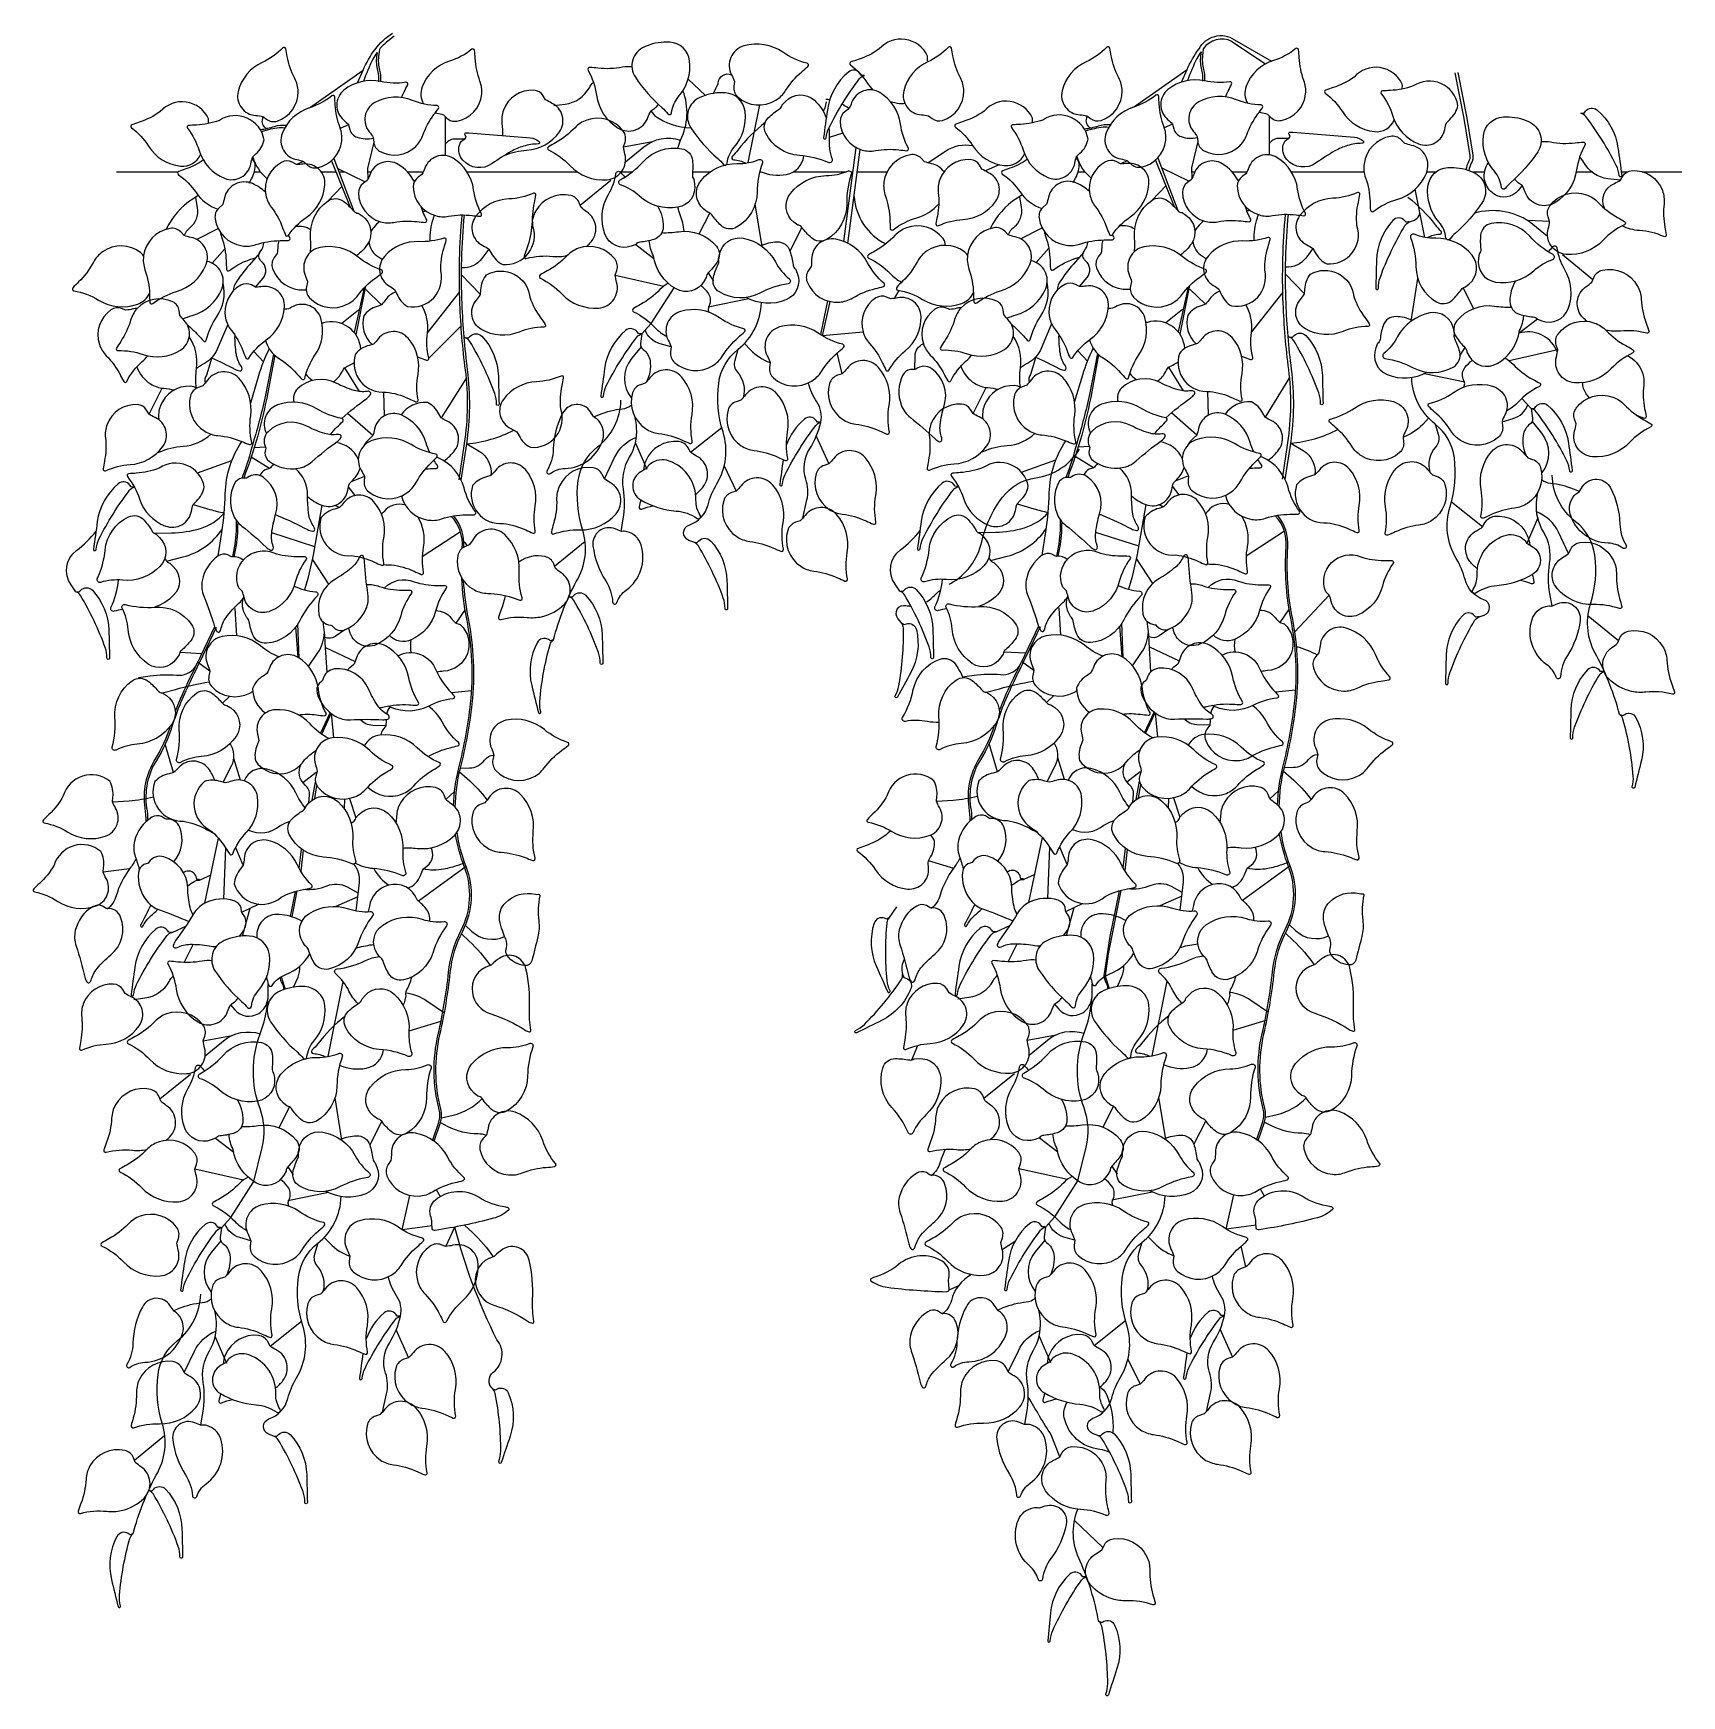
# Model space of a CAD drawing. Header units: millimetres. Extents: x -235 to 378, y -761 to -143.
import ezdxf

# ---------------------------------------------------------------- set-up
doc = ezdxf.new("R2010")
doc.units = ezdxf.units.MM
doc.layers.add('ceco.net 552 - hanging plants', color=7, linetype='Continuous')

msp = doc.modelspace()

# ---------------------------------------------------------------- linework, layer by layer
at = {"layer": 'ceco.net 552 - hanging plants'}
for points in [[(-149.96, -173.61), (-148.59, -174.66, 0.246417), (-144.63, -175.34, 0.330105), (-136.79, -164.32, 0.116968), (-138.01, -159.55, -0.077245), (-140.84, -151.29, 0.00848), (-141.4, -148.46, 0.598862), (-142.49, -148.14, -0.092131), (-150.16, -153.54, 0.227483), (-159.11, -164.32, 0.472053), (-152.5, -173.28, -0.038279), (-149.96, -173.61, 4.770354)], [(-114.69, -161.1), (-112.63, -156.41, -0.055454), (-108.17, -148.7, -0.096927), (-101.63, -142.69, -0.859275)], [(-101.09, -143.79), (-103.46, -145.66, 0.053683), (-106.57, -148.71, 0.053683)], [(-6.99, -147.34), (-7.93, -147.74, 0.469334), (-11.32, -159.04, 0.066782), (-1.33, -170.44, -0.045639), (0.77, -172.64, 0.669783), (2.17, -172.24, -0.152472), (4.78, -166.26, 0.211908), (8.86, -152.97, 0.363748), (1.44, -146.01, 0.106502), (-6.99, -147.34, 2.255496)], [(25.51, -160.63), (25.29, -162.43, 0.246417), (26.78, -166.37, 0.330105), (40.92, -167.63, 0.116968), (44.59, -163.98, -0.077245), (50.57, -157.03, 0.00848), (52.84, -155.02, 0.598862), (52.55, -153.87, -0.092131), (43.58, -149.79, 0.227483), (29.06, -147.4, 0.472053), (24.46, -158.15, -0.038279), (25.51, -160.63, 4.770354)], [(97.31, -152.96, 0.047586), (97.37, -151.16, 0.541429), (79.4, -148.54), (79.4, -148.54, -0.077245), (71.6, -152.45, 0.00848), (68.87, -153.38, 0.598862), (68.7, -154.5, -0.092131), (75.08, -161.38, 0.048012), (76.99, -163.83, 0.048012)], [(97.67, -173.37), (99.05, -174.42, 0.246417), (103, -175.1, 0.330105), (110.85, -164.08, 0.116968), (109.62, -159.31, -0.077245), (106.79, -151.05, 0.00848), (106.24, -148.22, 0.598862), (105.15, -147.9, -0.092131), (97.48, -153.31, 0.227483), (88.52, -164.08, 0.472053), (95.14, -173.04, -0.038279), (97.67, -173.37, 4.770354)], [(156.59, -173.37), (157.97, -174.42, 0.246417), (161.92, -175.1, 0.330105), (169.77, -164.08, 0.116968), (168.54, -159.31, -0.077245), (165.71, -151.05, 0.00848), (165.16, -148.22, 0.598862), (164.07, -147.9, -0.092131), (156.4, -153.31, 0.227483), (147.44, -164.08, 0.472053), (154.06, -173.04, -0.038279), (156.59, -173.37, 4.770354)], [(191.87, -160.86), (193.93, -156.17, -0.055454), (198.39, -148.46, -0.443163), (211.55, -145.09, -0.859275)], [(210.61, -145.7), (210.61, -145.7, 0.366637), (199.98, -148.47, 0.053683)], [(223.83, -172.77), (225.07, -173.98, 0.246417), (228.91, -175.14, 0.330105), (238.05, -165.18, 0.116968), (237.42, -160.29, -0.077245), (235.63, -151.74, 0.00848), (235.43, -148.87, 0.598862), (234.39, -148.42, -0.092131), (226.11, -152.84, 0.227483), (215.9, -162.42, 0.232068), (216.45, -168.76, 0.232068)], [(-107.43, -149.83, 0.036388), (-108.96, -152.35, 0.036601), (-112.42, -160.53)], [(-107.43, -149.83), (-107.62, -151.46, 0.092771), (-107.27, -156.56, -0.077331), (-106.85, -160.8)], [(-106.57, -148.71), (-106.88, -151.3, 0.092771), (-106.53, -156.4, -0.077331), (-106.11, -160.65, -0.007946)], [(-82.72, -173.01), (-81.49, -174.22, 0.246417), (-77.65, -175.38, 0.330105), (-68.5, -165.41, 0.116968), (-69.13, -160.53, -0.077245), (-70.92, -151.98, 0.00848), (-71.13, -149.1, 0.598862), (-72.17, -148.66, -0.092131), (-80.45, -153.07, 0.227483), (-90.66, -162.66, 0.232068), (-90.11, -168.99, 0.232068)], [(199.13, -149.59, 0.036388), (197.59, -152.12, 0.036601), (194.13, -160.29)], [(199.13, -149.59), (198.94, -151.22, 0.092771), (199.29, -156.32, -0.077331), (199.71, -160.57)], [(199.98, -148.47), (199.68, -151.06, 0.092771), (200.03, -156.16, -0.077331), (200.45, -160.41, -0.007946)], [(-98.28, -166.6, -0.020705), (-97.31, -164.46, 0.00848), (-96.04, -161.86, 0.598862), (-96.73, -160.95, -0.092131), (-106.11, -160.65, 0.227483), (-119.74, -163.86, 0.472053), (-119.85, -175, -0.038279), (-118.02, -176.79)], [(-12.59, -155.2, 0.07859), (-16.09, -155.33, -0.077245), (-25.25, -155.68, 0.00848), (-28.27, -155.38, 0.598862), (-28.92, -156.38, -0.092131), (-25.8, -165.73, 0.227483), (-17.68, -177.99, 0.472053), (-6.66, -174.04, -0.038279), (-5.57, -171.59)], [(17.79, -165.06), (19.51, -161.33, -0.554984), (24.46, -158.15, -85.171084)], [(72.71, -158.32), (72.21, -157.65, 0.431488), (67.92, -157.14, 0.185375), (60.11, -171.23, 0.00096), (58.69, -181.49, 1.019254), (59.65, -181.6, -0.090891), (60.74, -177.79, -0.049077), (72.11, -159.58, -0.172803), (73.94, -158.4), (73.49, -158.37), (72.71, -158.32)], [(208.27, -166.36, -0.020705), (209.25, -164.22, 0.00848), (210.51, -161.62, 0.598862), (209.83, -160.71, -0.092131), (200.45, -160.41, 0.227483), (186.82, -163.63, 0.472053), (186.71, -174.76, -0.038279), (188.53, -176.55)], [(273.95, -163.44, 0.047586), (274.01, -161.65, 0.541429), (256.04, -159.02), (256.04, -159.02, -0.077245), (248.24, -162.93, 0.00848), (245.51, -163.86, 0.598862), (245.34, -164.99, -0.092131), (251.72, -171.86, 0.227483), (263.6, -179.29, 0.330913), (271.04, -174.95, 0.330913)], [(290.44, -175.97), (291.66, -174.74, 0.163945), (294.71, -169.54, 0.541429), (278.07, -162.27, 0.081992), (278.07, -162.27, -0.077245), (269.51, -163.99, 0.00848), (266.63, -164.16, 0.598862), (266.18, -165.2, -0.092131), (270.52, -173.52, 0.227483), (280.02, -183.81, 0.472053), (289.78, -178.44, -0.038279), (290.44, -175.97, 4.770354)], [(293.53, -157.46), (296.92, -174.42), (299.1, -188.2, -0.167912), (298.69, -190.51, 0.083179), (297.67, -193.38, 0.083179)], [(294.63, -157.24), (298.03, -174.22), (300.21, -188.02, -0.167912), (299.67, -191.06, 0.087713), (298.74, -193.72, -7.213812)], [(-134.79, -190.34), (-133.55, -191.55, 0.246417), (-129.71, -192.71, 0.330105), (-120.57, -182.74, 0.116968), (-121.2, -177.85, -0.077245), (-122.99, -169.31, 0.00848), (-123.19, -166.43, 0.598862), (-124.24, -165.98, -0.092131), (-132.51, -170.4, 0.227483), (-142.73, -179.99, 0.472053), (-137.26, -189.7, -0.038279), (-134.79, -190.34, 4.770354)], [(-108.83, -181.49), (-108.66, -183.21, 0.246417), (-106.46, -186.57, 0.330105), (-93.05, -184.81, 0.116968), (-90.39, -180.66, -0.077245), (-86.27, -172.96, 0.00848), (-84.57, -170.63, 0.598862), (-85.09, -169.61, -0.092131), (-94.27, -167.68, 0.227483), (-108.25, -168.46, 0.472053), (-110.31, -179.41, -0.038279), (-108.83, -181.49, 4.770354)], [(-44.74, -167.43), (-45.64, -165.95, 0.246417), (-49.08, -163.89, 0.330105), (-60.38, -171.32, 0.116968), (-60.97, -176.22, -0.039801), (-60.81, -180.73, -0.039801)], [(-41.6, -169.61), (-37.43, -169.06, 0.237676), (-28.44, -162.94, -0.067017), (-26.93, -160.91, -2.931768)], [(4.44, -185.43, -0.02008), (5.44, -182.41, 0.213151), (6.37, -164.11)], [(13.65, -166.17), (12.71, -166.57, 0.469334), (9.32, -177.88, 0.066782), (19.32, -189.27, -0.045639), (21.41, -191.47, 0.669783), (22.81, -191.07, -0.152472), (25.43, -185.09, 0.211908), (29.5, -171.8, 0.363748), (22.08, -164.84, 0.106502), (13.65, -166.17, 2.255496)], [(43.32, -169.37), (44.5, -168.09, -0.414145), (55.26, -167.61, -0.116892), (59.7, -174.16, -0.116892)], [(68.09, -170.81), (66.68, -171.82, 0.246417), (64.87, -175.4, 0.330105), (73.1, -186.13, 0.116968), (78.02, -186.36, -0.077245), (86.75, -186.08, 0.00848), (89.62, -186.38, 0.598862), (90.24, -185.43, -0.092131), (87.32, -176.51, 0.227483), (79.65, -164.79, 0.472053), (69.14, -168.48, -0.038279), (68.09, -170.81, 4.770354)], [(171.77, -190.1), (173.01, -191.31, 0.246417), (176.85, -192.47, 0.330105), (185.99, -182.5, 0.116968), (185.36, -177.61, -0.077245), (183.57, -169.07, 0.00848), (183.37, -166.19, 0.598862), (182.32, -165.74, -0.092131), (174.04, -170.16, 0.227483), (163.83, -179.75, 0.472053), (169.3, -189.46, -0.038279), (171.77, -190.1, 4.770354)], [(197.73, -181.25), (197.9, -182.97, 0.246417), (200.1, -186.33, 0.330105), (213.51, -184.57, 0.116968), (216.17, -180.42, -0.077245), (220.29, -172.73, 0.00848), (221.98, -170.39, 0.598862), (221.47, -169.38, -0.092131), (212.29, -167.44, 0.227483), (198.3, -168.22, 0.472053), (196.25, -179.17, -0.038279), (197.73, -181.25, 4.770354)], [(-170.2, -176.28, 0.047586), (-170.14, -174.49, 0.541429), (-188.11, -171.86), (-188.11, -171.86, -0.077245), (-195.91, -175.77, 0.00848), (-198.65, -176.7, 0.598862), (-198.81, -177.83, -0.092131), (-192.43, -184.7, 0.227483), (-180.55, -192.13, 0.330913), (-173.11, -187.8, 0.330913)], [(-85.74, -172.25, 0.019309), (-85.2, -172.37, -0.038279), (-82.72, -173.01)], [(-59.79, -187.99, -0.080094), (-51.81, -186.21, 0.227483), (-39.57, -179.4, 0.472053), (-42.5, -168.66, -0.038279), (-44.74, -167.43)], [(-5.57, -171.59), (-4.09, -170.53, 0.107206), (-2.81, -169.1, 0.107206)], [(-5.57, -171.59), (-4.04, -173.42, 0.144481), (9.32, -177.88)], [(60.67, -177.94, -0.050948), (60.79, -181.42, 0.098869), (61.85, -189.53, -0.647553), (60.51, -190.77, 0.08314), (49.76, -188.2, -0.263284), (37.18, -179.89, -0.332746), (38.19, -174.05, -0.049305), (42.3, -170.86, 0.207533), (43.32, -169.37)], [(59.62, -168.21), (59.24, -169.91, -0.06502), (58.57, -171.76, -0.06502)], [(60.96, -167.51, 0.021334), (59.5, -167.29)], [(68.14, -170.71), (67.46, -170.24, 0.032224), (65.55, -169.1, 0.032224)], [(83.5, -168.02, 0.055005), (86.96, -168.8, 0.068284), (88.92, -168.76)], [(136.35, -176.04, 0.047586), (136.41, -174.25, 0.541429), (118.45, -171.62), (118.45, -171.62, -0.077245), (110.64, -175.54, 0.00848), (107.91, -176.47, 0.598862), (107.75, -177.59, -0.092131), (114.13, -184.47, 0.227483), (126.01, -191.89, 0.330913), (133.44, -187.56, 0.330913)], [(152.84, -188.57), (154.07, -187.34, 0.163945), (157.12, -182.14, 0.541429), (140.48, -174.87, 0.081992), (140.48, -174.87, -0.077245), (131.92, -176.59, 0.00848), (129.04, -176.76, 0.598862), (128.58, -177.81, -0.092131), (132.93, -186.12, 0.227483), (142.43, -196.42, 0.472053), (152.18, -191.04, -0.038279), (152.84, -188.57, 4.770354)], [(220.82, -172.01, 0.019309), (221.36, -172.13, -0.038279), (223.83, -172.77)], [(341.65, -172.39), (342.15, -171.72, -0.431488), (346.44, -171.21, -0.185375), (354.24, -185.3, -0.00096), (355.66, -195.55, -1.019254), (354.7, -195.67, 0.090891), (353.61, -191.86, 0.049077), (342.24, -173.64, 0.172803), (340.42, -172.47), (340.86, -172.43), (341.65, -172.39)], [(-153.71, -188.81), (-152.49, -187.58, 0.163945), (-149.44, -182.38, 0.541429), (-166.08, -175.11, 0.081992), (-166.08, -175.11, -0.077245), (-174.64, -176.83, 0.00848), (-177.52, -177, 0.598862), (-177.97, -178.05, -0.092131), (-173.63, -186.36, 0.227483), (-164.13, -196.66, 0.472053), (-154.37, -191.28, -0.038279), (-153.71, -188.81, 4.770354)], [(-141.22, -177.03, 0.108156), (-145.76, -177.49, -0.045684), (-150.81, -178.64, -0.045684)], [(-150.49, -179.21), (-147.74, -178.5, -0.023145), (-144.61, -177.84, -0.08011), (-141.7, -177.84, -0.669592)], [(-149.96, -173.61), (-150.21, -175.03, 0.382523), (-148.26, -178.18, 0.409983)], [(-118.02, -176.79), (-117.56, -178.46, 0.246417), (-114.81, -181.38, 0.134947), (-108.8, -181.76, 0.134947)], [(-15.76, -184.98), (-15.18, -183.25, 0.246417), (-15.84, -179.09, 0.330105), (-29.43, -175, 0.116968), (-33.77, -177.82, -0.077245), (-41.03, -183.41, 0.00848), (-43.66, -184.92, 0.598862), (-43.61, -186.11, -0.092131), (-35.65, -191.92, 0.227483), (-21.92, -197.2, 0.472053), (-15.24, -187.61, -0.038279), (-15.76, -184.98, 4.770354)], [(36.95, -175.91, 0.063447), (26.83, -186.16, -0.045639), (24.77, -188.4, 0.669783), (25.26, -189.76, -0.108279), (29.79, -190.97)], [(165.34, -176.79, 0.108156), (160.8, -177.25, -0.045684), (155.74, -178.4, -0.045684)], [(156.06, -178.98), (158.82, -178.26, -0.023145), (161.95, -177.6, -0.08011), (164.86, -177.6, -0.669592)], [(156.59, -173.37), (156.34, -174.8, 0.382523), (158.3, -177.94, 0.409983)], [(188.53, -176.55), (189, -178.22, 0.246417), (191.75, -181.14, 0.134947), (197.76, -181.52, 0.134947)], [(320.05, -175.13), (321, -175.53, -0.469334), (324.38, -186.83, -0.066782), (314.39, -198.23, 0.045639), (312.29, -200.43, -0.669783), (310.9, -200.03, 0.152472), (308.28, -194.05, -0.211908), (304.2, -180.76, -0.363748), (311.63, -173.8, -0.106502), (320.05, -175.13, -2.255496)], [(-74.82, -182.04), (-78.66, -182.07, 0.282834), (-82.08, -184.21, 1.420119)], [(-73.24, -179.68), (-50.28, -181.62, -0.162743), (-47.15, -182.97, -0.688458), (-47.5, -183.88, 0.076144), (-52.97, -184.71, 0.051416), (-57.6, -186.71, 0.028458), (-64.59, -191.16, -0.387945), (-75.51, -189.88, -0.245559), (-76.81, -184.38, -0.232183), (-74.82, -182.04, 0.555603), (-74.6, -180.58, -0.535608), (-74.5, -179.69), (-73.24, -179.68)], [(10.43, -196.98), (10.71, -198.69, -0.414145), (4.43, -207.44, -0.228085), (-9.84, -203.26, 0.098869), (-16.87, -199.08, -0.647553), (-17.02, -197.26, 0.08314), (-8.35, -190.4, -0.263284), (5.96, -185.65, -0.332746), (9.92, -190.05, -0.049305), (9.88, -195.25, 0.207533), (10.43, -196.98, 4.85533)], [(-15.01, -190.53), (-8.19, -184.97, -0.254644), (5.44, -182.41, -0.867749)], [(97.53, -190.9), (104.08, -186.51, -0.197866), (114.13, -184.47, -0.162296)], [(231.74, -181.8), (227.9, -181.83, 0.282834), (224.48, -183.97, 1.420119)], [(233.32, -179.44), (256.28, -181.38, -0.162743), (259.4, -182.73, -0.688458), (259.06, -183.64, 0.076144), (253.59, -184.48, 0.051416), (248.96, -186.47, 0.028458), (241.97, -190.92, -0.387945), (231.04, -189.64, -0.245559), (229.74, -184.15, -0.232183), (231.74, -181.8, 0.555603), (231.96, -180.34, -0.535608), (232.06, -179.45), (233.32, -179.44)], [(274.89, -183.66), (273.62, -182.35, 0.246417), (269.62, -181.05, 0.330105), (259.78, -191.28, 0.116968), (260.32, -196.43, -0.077245), (261.99, -205.44, 0.00848), (262.13, -208.47, 0.598862), (263.22, -208.96, -0.092131), (272.01, -204.53, 0.227483), (282.97, -194.71, 0.472053), (277.47, -184.39, -0.038279), (274.89, -183.66, 4.770354)], [(325.65, -182.99, -0.07859), (329.15, -183.12, 0.077245), (338.31, -183.46, -0.00848), (341.33, -183.16, -0.598862), (341.98, -184.17, 0.092131), (338.86, -193.52, -0.227483), (330.74, -205.78, -0.472053), (319.72, -201.83, 0.038279), (318.63, -199.38)], [(-172.08, -189.87, -0.06395), (-178.53, -193.15, 0.00848), (-181.23, -194.17, 0.598862), (-181.36, -195.3, -0.092131), (-174.76, -201.96, 0.161072), (-166.69, -208.15, 0.161072)], [(-155.01, -198.43), (-154.2, -196.9, 0.163945), (-152.81, -191.04, 0.04666), (-153.88, -189.32, 0.04666)], [(-153.64, -188.74, 0.153056), (-148.31, -196.82)], [(-137.43, -191.49), (-138.96, -190.69, 0.246417), (-142.97, -190.71, 0.330105), (-148.8, -202.91, 0.116968), (-146.77, -207.4, -0.077245), (-142.55, -215.05, 0.00848), (-141.52, -217.74, 0.598862), (-140.39, -217.87, -0.092131), (-133.77, -211.22, 0.227483), (-126.81, -199.06, 0.472053), (-134.87, -191.38, -0.038279), (-137.43, -191.49, 4.770354)], [(-93.54, -197.89, 0.138191), (-99.54, -191.48, 0.472053), (-110.05, -195.17, -0.038279), (-111.11, -197.5)], [(-90.74, -195.22), (-92.15, -196.22, 0.246417), (-93.96, -199.8, 0.330105), (-85.73, -210.54, 0.116968), (-80.81, -210.77, -0.077245), (-72.08, -210.49, 0.00848), (-69.21, -210.79, 0.598862), (-68.59, -209.84, -0.092131), (-71.5, -200.92, 0.227483), (-79.17, -189.2, 0.472053), (-89.68, -192.89, -0.038279), (-90.74, -195.22, 4.770354)], [(15.51, -209.26), (14.17, -208.16, -0.414145), (13.12, -197.44, -0.228085), (26.61, -191.17, 0.098869), (34.65, -189.68, -0.647553), (35.96, -190.95, 0.08314), (33.97, -201.82, -0.263284), (26.35, -214.83, -0.332746), (20.47, -214.14, -0.049305), (17.07, -210.21, 0.207533), (15.51, -209.26, 4.85533)], [(35, -194.09, 0.148961), (44.92, -195.19, 0.327687), (51.33, -188.35, 0.327687)], [(96.26, -190.49), (94.99, -189.18, 0.246417), (90.99, -187.88, 0.330105), (81.14, -198.11, 0.116968), (81.69, -203.26, -0.077245), (83.36, -212.27, 0.00848), (83.5, -215.3, 0.598862), (84.58, -215.79, -0.092131), (93.38, -211.36, 0.145921), (101.55, -206.09, 0.145921)], [(103.51, -194.25, 0.190317), (98.84, -191.22, -0.038279), (96.26, -190.49)], [(117.6, -193.22), (116.7, -191.74, 0.246417), (113.26, -189.68, 0.330105), (101.96, -197.11, 0.116968), (101.37, -202.01, -0.077245), (101.02, -210.73, 0.00848), (100.52, -213.57, 0.598862), (101.42, -214.26, -0.092131), (110.53, -212, 0.227483), (122.77, -205.2, 0.472053), (119.84, -194.45, -0.038279), (117.6, -193.22, 4.770354)], [(134.48, -189.63, -0.06395), (128.03, -192.91, 0.00848), (125.33, -193.93, 0.598862), (125.2, -195.06, -0.092131), (131.8, -201.72, 0.161072), (139.87, -207.91, 0.161072)], [(151.55, -198.2), (152.36, -196.66, 0.163945), (153.74, -190.8, 0.04666), (152.67, -189.09, 0.04666)], [(152.91, -188.5, 0.153056), (158.25, -196.59)], [(169.13, -191.25), (167.6, -190.45, 0.246417), (163.59, -190.47, 0.330105), (157.76, -202.67, 0.116968), (159.79, -207.17, -0.077245), (164, -214.81, 0.00848), (165.04, -217.5, 0.598862), (166.17, -217.63, -0.092131), (172.79, -210.98, 0.227483), (179.75, -198.82, 0.472053), (171.69, -191.14, -0.038279), (169.13, -191.25, 4.770354)], [(213.02, -197.65, 0.138191), (207.02, -191.24, 0.472053), (196.51, -194.93, -0.038279), (195.45, -197.26)], [(215.82, -194.98), (214.41, -195.99, 0.246417), (212.6, -199.57, 0.330105), (220.83, -210.3, 0.116968), (225.75, -210.53, -0.077245), (234.48, -210.25, 0.00848), (237.35, -210.55, 0.598862), (237.97, -209.6, -0.092131), (235.05, -200.68, 0.227483), (227.38, -188.96, 0.472053), (216.88, -192.65, -0.038279), (215.82, -194.98, 4.770354)], [(318.63, -199.38), (317.1, -201.21, -0.377009), (308.18, -202.57, -0.427451), (306.08, -190.85, 0.028238)], [(355.15, -197.32), (350.49, -196.85, -0.237676), (341.5, -190.73, 0.067017), (339.99, -188.7, 2.931768)], [(-111.11, -197.5), (-112.52, -198.5, 0.246417), (-114.33, -202.08, 0.330105), (-106.1, -212.82, 0.116968), (-101.18, -213.05, -0.077245), (-92.45, -212.77, 0.00848), (-89.58, -213.07, 0.598862), (-88.96, -212.12, -0.051214), (-90.99, -207.28, -0.051214)], [(-11.2, -221.27), (-12.83, -221.88, -0.414145), (-22.63, -217.44, -0.228085), (-21.32, -202.62, 0.098869), (-18.59, -194.91, -0.647553), (-16.84, -194.41, 0.017989), (-15.22, -196.19, 0.017989)], [(49.06, -214.04), (47.69, -212.98, -0.414145), (46.35, -202.29, -0.228085), (59.66, -195.66, 0.098869), (67.66, -193.94, -0.647553), (69.01, -195.17, 0.08314), (67.31, -206.1, -0.263284), (60.05, -219.31, -0.332746), (54.15, -218.78, -0.049305), (50.64, -214.94, 0.207533), (49.06, -214.04, 4.85533)], [(157.6, -201.56, 0.084817), (152.82, -198.41, 0.472053), (142.38, -203.68, -0.038279), (141.59, -206.25)], [(195.45, -197.26), (194.04, -198.27, 0.246417), (192.23, -201.85, 0.330105), (200.46, -212.58, 0.116968), (205.38, -212.81, -0.077245), (214.11, -212.53, 0.00848), (216.98, -212.83, 0.598862), (217.6, -211.88, -0.051214), (215.57, -207.04, -0.051214)], [(299.41, -193.96), (300.35, -194.36, -0.469334), (303.74, -205.66, -0.066782), (293.75, -217.06, 0.045639), (291.65, -219.26, -0.669783), (290.26, -218.86, 0.152472), (287.64, -212.88, -0.211908), (283.56, -199.59, -0.363748), (290.98, -192.63, -0.106502), (299.41, -193.96, -2.255496)], [(318.63, -199.38), (317.15, -198.32, -0.107206), (315.87, -196.89, -0.107206)], [(349.17, -207.82, -0.402608), (352.9, -198.54, 0.038279), (355.15, -197.32)], [(355.15, -197.32), (356.05, -195.84, -0.246417), (359.49, -193.78, -0.330105), (370.79, -201.21, -0.116968), (371.37, -206.11, 0.077245), (371.72, -214.83, -0.00848), (372.23, -217.67, -0.598862), (371.33, -218.36, 0.092131), (362.22, -216.1, -0.103963), (355.8, -214.34, -0.103963)], [(-173.96, -203.04), (-175.98, -204.35, 0.137711), (-185.89, -215.63)], [(-175.02, -203.73), (-174.35, -207.59, -0.27288), (-177.25, -215.25, 0.132221), (-179.2, -217.91, 0.831935)], [(-148.96, -201.8, 0.084817), (-153.74, -198.64, 0.472053), (-164.18, -203.92, -0.038279), (-164.96, -206.49)], [(-65.8, -222.95), (-64.93, -224.44, 0.163945), (-60.68, -228.71, 0.541429), (-49.42, -214.47, 0.081992), (-49.42, -214.47, -0.077245), (-48.9, -205.75, 0.00848), (-48.34, -202.92, 0.598862), (-49.23, -202.22, -0.092131), (-58.38, -204.31, 0.227483), (-70.75, -210.88, 0.472053), (-68.03, -221.68, -0.038279), (-65.8, -222.95, 4.770354)], [(-31.51, -207.47), (-32.18, -205.78, 0.246417), (-35.39, -203.06, 0.330105), (-48.38, -208.8, 0.116968), (-49.83, -213.76, -0.077245), (-51.7, -222.74, 0.00848), (-52.72, -225.59, 0.598862), (-51.9, -226.46, -0.092131), (-42.08, -225.69, 0.079374), (-36.72, -225.41, 0.079374)], [(70.05, -203.38, 0.267847), (81.83, -221.05, 0.309793)], [(132.6, -202.8), (130.58, -204.11, 0.137711), (120.67, -215.39)], [(131.54, -203.49), (132.2, -207.35, -0.27288), (129.3, -215.02, 0.132221), (127.36, -217.67, 0.831935)], [(174.35, -223.93, 0.04062), (174.38, -218.5, -0.263284), (180.79, -204.86, -0.332746), (186.71, -205.01, -0.049305), (190.46, -208.62, 0.207533), (192.09, -209.42)], [(240.75, -222.71), (241.63, -224.2, 0.163945), (245.88, -228.47, 0.541429), (257.14, -214.23, 0.081992), (257.14, -214.23, -0.077245), (257.65, -205.51, 0.00848), (258.22, -202.68, 0.598862), (257.32, -201.98, -0.092131), (248.18, -204.07, 0.227483), (235.81, -210.64, 0.472053), (238.53, -221.44, -0.038279), (240.75, -222.71, 4.770354)], [(276.11, -203.7, -0.063447), (286.23, -213.95, 0.045639), (288.29, -216.19, -0.669783), (287.8, -217.55, 0.108279), (283.27, -218.76)], [(328.82, -212.76), (328.24, -211.04, -0.246417), (328.9, -206.88, -0.330105), (342.5, -202.78, -0.116968), (346.83, -205.61, 0.077245), (354.09, -211.2, -0.00848), (356.72, -212.71, -0.598862), (356.67, -213.9, 0.092131), (348.71, -219.71, -0.227483), (334.99, -224.99, -0.472053), (328.3, -215.4, 0.038279), (328.82, -212.76, -4.770354)], [(-164.96, -206.49), (-166.29, -207.73, 0.246417), (-167.69, -211.7, 0.330105), (-157.66, -221.76, 0.116968), (-152.5, -221.33, -0.077245), (-143.46, -219.84, 0.00848), (-140.43, -219.77, 0.598862), (-139.91, -218.69, -0.008599), (-140.44, -217.93, -0.008599)], [(-132.21, -224.17, 0.04062), (-132.18, -218.74, -0.263284), (-125.77, -205.1, -0.332746), (-119.85, -205.25, -0.049305), (-116.1, -208.86, 0.207533), (-114.47, -209.66)], [(-114.47, -209.66), (-113.03, -210.63, -0.414145), (-111.01, -221.21, -0.086227), (-115.09, -225.43, -0.086227)], [(-89.25, -208.83, -0.011173), (-90.38, -209.04)], [(-76.91, -308.82), (-74.86, -295.29, 0.069405), (-74.54, -267.99, -0.021602), (-76.6, -243.41, -0.033171), (-75.73, -210.21, -0.033171)], [(-29.65, -222.05, 0.02829), (-28.22, -220.76, 0.472053), (-29.39, -209.13, -0.038279), (-31.51, -207.47)], [(-3.03, -207.02, -0.131664), (-0.96, -214.67, -0.332746), (-4.5, -219.42, -0.049305), (-9.61, -220.4, 0.207533), (-11.2, -221.27)], [(6.81, -216.34, 0.06386), (5.38, -210.21, -0.018416), (4.47, -207.44)], [(141.59, -206.25), (140.26, -207.49, 0.246417), (138.87, -211.46, 0.330105), (148.9, -221.52, 0.116968), (154.06, -221.09, -0.077245), (163.1, -219.6, 0.00848), (166.13, -219.53, 0.598862), (166.65, -218.45, -0.008599), (166.12, -217.69, -0.008599)], [(192.09, -209.42), (193.52, -210.39, -0.414145), (195.55, -220.97, -0.086227), (191.47, -225.19, -0.086227)], [(217.3, -208.59, -0.011173), (216.18, -208.81)], [(218.84, -219.81, -0.075362), (220.08, -211.38, 0.003682), (220.44, -210.18, 0.003682)], [(229.38, -308.54), (231.43, -295.01, 0.069405), (231.75, -267.78, -0.021602), (229.69, -243.18, -0.033171), (230.56, -209.95, -0.033171)], [(230.43, -308.7), (232.48, -295.17, 0.069405), (232.81, -267.65, -0.021602), (230.76, -243.14, -0.033171), (231.62, -210.04, -9.107611)], [(276.66, -212.88), (278.54, -212.18, 0.428524), (280.25, -208.14, 0.428524)], [(328.07, -218.32), (321.25, -212.76, 0.214801), (300.9, -209.57, 0.867749)], [(-179.2, -217.91), (-180.46, -216.6, 0.246417), (-184.47, -215.3, 0.330105), (-194.31, -225.53, 0.116968), (-193.77, -230.68, -0.077245), (-192.09, -239.69, 0.00848), (-191.95, -242.72, 0.598862), (-190.87, -243.22, -0.092131), (-182.07, -238.78, 0.227483), (-171.12, -228.96, 0.472053), (-176.61, -218.64, -0.038279), (-179.2, -217.91, 4.770354)], [(-132.11, -215.76, 0.176282), (-137.76, -214.63)], [(-106.37, -212.74, 0.048961), (-108.68, -214.9, 0.064747), (-109.71, -216.45, 0.064747)], [(-87.72, -220.05, -0.075362), (-86.48, -211.62, 0.003682), (-86.12, -210.42, 0.003682)], [(-76.12, -308.94), (-74.07, -295.41, 0.069405), (-73.75, -267.89, -0.021602), (-75.8, -243.37, -0.033171), (-74.94, -210.28, -9.107611)], [(-1.47, -216.86, 0.046372), (4.72, -216.51, -0.263284), (18.8, -221.91, -0.332746), (19.08, -227.83, -0.049305), (15.75, -231.82, 0.207533), (15.07, -233.51)], [(104.07, -221.59, 0.151509), (103.16, -219.07, 0.330105), (89.53, -215.08, 0.116968), (85.21, -217.95, -0.077245), (78, -223.6, 0.00848), (75.38, -225.13, 0.598862), (75.45, -226.32, -0.092131), (83.45, -232.06, 0.079393), (87.73, -235.3)], [(127.36, -217.67), (126.09, -216.37, 0.246417), (122.09, -215.06, 0.330105), (112.25, -225.3, 0.116968), (112.79, -230.44, -0.077245), (114.46, -239.45, 0.00848), (114.6, -242.48, 0.598862), (115.69, -242.98, -0.092131), (124.49, -238.54, 0.227483), (135.44, -228.73, 0.472053), (129.94, -218.4, -0.038279), (127.36, -217.67, 4.770354)], [(174.45, -215.53, 0.176282), (168.79, -214.39)], [(200.19, -212.5, 0.048961), (197.88, -214.67, 0.064747), (196.85, -216.21, 0.064747)], [(275.43, -212.94), (274.86, -212.33, 0.431488), (270.54, -212.32, 0.185375), (264.38, -227.19, 0.00096), (264.14, -237.55, 1.019254), (265.1, -237.55, -0.090891), (265.75, -233.64, -0.049077), (274.98, -214.25, -0.172803), (276.66, -212.88), (276.22, -212.9), (275.43, -212.94)], [(302.63, -224.77), (302.35, -226.48, 0.414145), (308.63, -235.23, 0.228085), (322.9, -231.05, -0.098869), (329.94, -226.87, 0.647553), (330.08, -225.05, -0.08314), (321.42, -218.19, 0.263284), (307.11, -213.44, 0.332746), (303.14, -217.83, 0.049305), (303.18, -223.04, -0.207533), (302.63, -224.77, -4.85533)], [(-194.3, -225.48, 0.085028), (-195.33, -224.35, 0.330105), (-209.53, -224, 0.116968), (-212.96, -227.88, -0.077245), (-218.48, -235.2, 0.00848), (-220.61, -237.34, 0.598862), (-220.25, -238.48, -0.092131), (-211.03, -241.97, 0.227483), (-196.4, -243.42, 0.200447), (-192.1, -239.47)], [(-165.72, -216.72, 0.038878), (-165.27, -218.4, -0.077245), (-163.59, -227.41, 0.00848), (-163.45, -230.44, 0.598862), (-162.37, -230.94, -0.092131), (-153.57, -226.5, 0.013957), (-152.67, -226.21, 0.013957)], [(-152.6, -237.11), (-149.82, -233.78, 0.419222), (-150.44, -227.55, -0.40558), (-150.87, -223.96, 0.139091), (-149.53, -220.52, 22.69873)], [(-144, -219.85, 0.070027), (-144.35, -221.94, -0.038279), (-144.62, -224.6)], [(-133.3, -235.29), (-133.67, -237.07, 0.246417), (-132.51, -241.12, 0.330105), (-118.52, -243.53, 0.116968), (-114.56, -240.19, -0.077245), (-108.04, -233.75, 0.00848), (-105.61, -231.94, 0.598862), (-105.81, -230.76, -0.092131), (-114.41, -225.97, 0.227483), (-128.68, -222.4, 0.472053), (-134.15, -232.74, -0.038279), (-133.3, -235.29, 4.770354)], [(-110.44, -220.21, 0.246803), (-106.86, -225.9, -0.024697), (-105.48, -226.79, -0.024697)], [(-100.78, -238.16), (-100.04, -239.72, 0.163945), (-96.15, -244.33, 0.541429), (-83.74, -231.08, 0.081992), (-83.74, -231.08, -0.077245), (-82.5, -222.44, 0.00848), (-81.71, -219.66, 0.598862), (-82.54, -218.88, -0.092131), (-91.83, -220.2, 0.227483), (-104.7, -225.72, 0.472053), (-102.89, -236.71, -0.038279), (-100.78, -238.16, 4.770354)], [(-18.82, -232.67), (-18.24, -230.95, 0.246417), (-18.9, -226.79, 0.330105), (-32.49, -222.69, 0.116968), (-36.83, -225.52, -0.077245), (-44.09, -231.11, 0.00848), (-46.72, -232.62, 0.598862), (-46.67, -233.81, -0.092131), (-38.71, -239.62, 0.227483), (-24.98, -244.9, 0.472053), (-18.29, -235.31, -0.038279), (-18.82, -232.67, 4.770354)], [(15.07, -233.51), (14.2, -235.01, -0.414145), (3.8, -237.8, -0.228085), (-4.59, -225.51, -0.102819), (-6.15, -219.85, 0.07073)], [(19.6, -226.75), (19.92, -225.05, -0.414145), (28.8, -218.96, -0.228085), (40.8, -227.76, 0.098869), (45.98, -234.09, -0.647553), (45.5, -235.85, 0.08314), (35.01, -239.35, -0.263284), (19.94, -238.93, -0.332746), (17.71, -233.45, -0.049305), (19.52, -228.57, 0.207533), (19.6, -226.75, 4.85533)], [(35.38, -221.69, -0.101374), (41.36, -220.29, -0.332746), (46.2, -223.7, -0.049305), (47.32, -228.78, 0.207533), (48.23, -230.35)], [(54.06, -229.48), (53.04, -230.98, 0.246417), (52.57, -235.17, 0.330105), (64.59, -242.73, 0.116968), (69.52, -241.16, -0.077245), (78.01, -237.7, 0.00848), (80.94, -236.94, 0.598862), (81.21, -235.78, -0.092131), (75.08, -228.06, 0.227483), (63.25, -219.33, 0.472053), (54.25, -226.8, -0.038279), (54.06, -229.48, 4.770354)], [(112.26, -225.24, 0.085028), (111.23, -224.11, 0.330105), (97.03, -223.76, 0.116968), (93.6, -227.64, -0.077245), (88.08, -234.96, 0.00848), (85.94, -237.1, 0.598862), (86.31, -238.24, -0.092131), (95.52, -241.73, 0.227483), (110.16, -243.19, 0.200447), (114.46, -239.23)], [(140.84, -216.48, 0.038878), (141.29, -218.16, -0.077245), (142.96, -227.18, 0.00848), (143.1, -230.2, 0.598862), (144.19, -230.7, -0.092131), (152.99, -226.26, 0.013957), (153.89, -225.97, 0.013957)], [(153.96, -236.87), (156.73, -233.54, 0.419222), (156.12, -227.32, -0.40558), (155.68, -223.72, 0.139091), (157.03, -220.28, 22.69873)], [(162.56, -219.61, 0.070027), (162.21, -221.7, -0.038279), (161.94, -224.37)], [(173.25, -235.05), (172.88, -236.83, 0.246417), (174.05, -240.88, 0.330105), (188.04, -243.29, 0.116968), (192, -239.95, -0.077245), (198.52, -233.51, 0.00848), (200.95, -231.7, 0.598862), (200.75, -230.52, -0.092131), (192.15, -225.73, 0.227483), (177.88, -222.16, 0.472053), (172.41, -232.5, -0.038279), (173.25, -235.05, 4.770354)], [(196.12, -219.98, 0.246803), (199.69, -225.66, -0.024697), (201.08, -226.55, -0.024697)], [(205.78, -237.92), (206.52, -239.48, 0.163945), (210.4, -244.09, 0.541429), (222.82, -230.84, 0.081992), (222.82, -230.84, -0.077245), (224.05, -222.2, 0.00848), (224.85, -219.42, 0.598862), (224.02, -218.64, -0.092131), (214.73, -219.96, 0.227483), (201.86, -225.48, 0.472053), (203.67, -236.47, -0.038279), (205.78, -237.92, 4.770354)], [(297.55, -237.05), (298.89, -235.95, 0.414145), (299.95, -225.23, 0.228085), (286.46, -218.96, -0.098869), (278.41, -217.47, 0.647553), (277.1, -218.73, -0.08314), (279.09, -229.61, 0.263284), (286.71, -242.62, 0.332746), (292.59, -241.93, 0.049305), (296, -238, -0.207533), (297.55, -237.05, -4.85533)], [(324.26, -249.06), (325.89, -249.67, 0.414145), (335.7, -245.23, 0.228085), (334.38, -230.41, -0.098869), (331.66, -222.7, 0.647553), (329.9, -222.2, -0.017989), (328.28, -223.98, -0.017989)], [(-179.66, -248.97, -0.034489), (-176.17, -247.69, 0.227483), (-165.22, -237.87, 0.470962), (-170.69, -227.56, 0.470962)], [(-151.2, -224.53), (-154.17, -227.94, 0.026105), (-159.63, -234.89, 0.135113), (-160.96, -238.59, -0.021726)], [(-144.62, -224.6), (-145.69, -226.08, 0.246417), (-146.29, -230.25, 0.330105), (-134.51, -238.18, 0.0167), (-133.76, -238.12, 0.0167)], [(-65.8, -222.95), (-68.48, -226.54, -0.259057), (-75.98, -229.92, 2.205697)], [(126.9, -248.73, -0.034489), (130.39, -247.45, 0.227483), (141.34, -237.64, 0.470962), (135.87, -227.32, 0.470962)], [(155.36, -224.29), (152.38, -227.7, 0.026105), (146.92, -234.65, 0.135113), (145.6, -238.35, -0.021726)], [(161.94, -224.37), (160.87, -225.84, 0.246417), (160.27, -230.01, 0.330105), (172.05, -237.94, 0.0167), (172.79, -237.88, 0.0167)], [(240.75, -222.71), (238.08, -226.3, -0.259057), (230.58, -229.68, 2.205697)], [(-68.99, -239.91), (-68.8, -238.19, -0.163945), (-66.68, -232.54, -0.541429), (-50.56, -240.9, -0.081992), (-50.56, -240.9, 0.077245), (-46.51, -248.64, -0.00848), (-44.84, -250.99, -0.598862), (-45.36, -252, 0.092131), (-54.56, -253.85, -0.227483), (-68.53, -252.94, -0.472053), (-70.49, -241.97, 0.038279), (-68.99, -239.91, -4.770354)], [(48.23, -230.35), (48.88, -231.96, -0.414145), (44.7, -241.88, -0.227021), (29.91, -240.99, -0.227021)], [(237.57, -239.67), (237.75, -237.95, -0.163945), (239.88, -232.3, -0.541429), (256, -240.66, -0.081992), (256, -240.66, 0.077245), (260.05, -248.4, -0.00848), (261.72, -250.75, -0.598862), (261.2, -251.76, 0.092131), (252, -253.61, -0.227483), (238.02, -252.7, -0.472053), (236.07, -241.73, 0.038279), (237.57, -239.67, -4.770354)], [(316.09, -234.81, 0.131664), (314.02, -242.46, 0.332746), (317.56, -247.21, 0.049305), (322.67, -248.19, -0.207533), (324.26, -249.06)], [(344.57, -235.26), (345.25, -233.57, -0.246417), (348.45, -230.85, -0.330105), (361.44, -236.59, -0.116968), (362.89, -241.55, 0.077245), (364.76, -250.53, -0.00848), (365.78, -253.38, -0.598862), (364.96, -254.25, 0.092131), (355.14, -253.48, -0.079374), (349.78, -253.2, -0.079374)], [(-187.42, -240.98, -0.004713), (-187.26, -241.52)], [(-178.01, -251.16, -0.048862), (-173.99, -254.97, 0.00848), (-172.06, -257.12, 0.598862), (-170.96, -256.83, -0.092131), (-167.14, -248.26, 0.207355), (-164.67, -235.62, 0.207355)], [(-152.6, -237.11), (-154.15, -236.33, 0.246417), (-158.16, -236.41, 0.330105), (-163.79, -248.71, 0.116968), (-161.69, -253.17, -0.077245), (-157.36, -260.74, 0.00848), (-156.28, -263.42, 0.598862), (-155.15, -263.53, -0.092131), (-148.63, -256.78, 0.227483), (-141.86, -244.51, 0.472053), (-150.05, -236.95, -0.038279), (-152.6, -237.11, 4.770354)], [(-100.39, -238.97, 0.166399), (-104.17, -241.72, -0.038279), (-105.8, -243.69)], [(0.93, -235.72, 0.086567), (-2.17, -238.01, -0.077245), (-9.43, -243.61, 0.00848), (-12.06, -245.11, 0.598862), (-12.01, -246.3, -0.092131), (-4.05, -252.11, 0.0818), (0.34, -255.46)], [(15.84, -245.17), (16.42, -243.44, 0.246417), (15.76, -239.29, 0.081542), (12.98, -236.6, 0.081542)], [(83.76, -241.47), (82.16, -240.81, 0.246417), (78.17, -241.16, 0.330105), (73.39, -253.81, 0.116968), (75.8, -258.12, -0.077245), (80.64, -265.38, 0.00848), (81.9, -267.98, 0.598862), (83.03, -268, -0.092131), (89.07, -260.82, 0.227483), (94.98, -248.12, 0.472053), (86.3, -241.14, -0.038279), (83.76, -241.47, 4.770354)], [(119.14, -240.74, -0.004713), (119.3, -241.28)], [(128.55, -250.92, -0.048862), (132.57, -254.73, 0.00848), (134.5, -256.88, 0.598862), (135.6, -256.59, -0.092131), (139.41, -248.02, 0.207355), (141.89, -235.38, 0.207355)], [(153.96, -236.87), (152.41, -236.1, 0.246417), (148.4, -236.18, 0.330105), (142.76, -248.47, 0.116968), (144.87, -252.93, -0.077245), (149.2, -260.51, 0.00848), (150.27, -263.18, 0.598862), (151.41, -263.29, -0.092131), (157.93, -256.54, 0.227483), (164.69, -244.27, 0.472053), (156.51, -236.72, -0.038279), (153.96, -236.87, 4.770354)], [(206.17, -238.74, 0.166399), (202.38, -241.48, -0.038279), (200.76, -243.45)], [(342.71, -249.84, -0.02829), (341.28, -248.55, -0.472053), (342.45, -236.92, 0.038279), (344.57, -235.26)], [(-200.84, -245.68), (-202.47, -245.08, 0.246417), (-206.44, -245.59, 0.330105), (-210.72, -258.42, 0.116968), (-208.15, -262.63, -0.077245), (-203.03, -269.69, 0.00848), (-201.67, -272.24, 0.598862), (-200.53, -272.22, -0.092131), (-194.78, -264.81, 0.045638), (-192.76, -262.66, 0.045638)], [(-180.77, -247.53), (-181.04, -245.82, 0.246417), (-183.43, -242.6, 0.330105), (-196.71, -245.13, 0.116968), (-199.13, -249.43, -0.077245), (-202.79, -257.35, 0.00848), (-204.35, -259.78, 0.598862), (-203.78, -260.76, -0.092131), (-194.5, -262.16, 0.227483), (-180.58, -260.57, 0.472053), (-179.17, -249.52, -0.038279), (-180.77, -247.53, 4.770354)], [(-196.63, -245.04, 0.059403), (-198.32, -245.26, -0.038279), (-200.84, -245.68)], [(-148.9, -256.97, 0.075587), (-147.55, -260.1, 0.116968), (-144.05, -263.57, -0.077245), (-137.38, -269.21, 0.00848), (-135.46, -271.36, 0.598862), (-134.36, -271.07, -0.092131), (-130.54, -262.5, 0.227483), (-128.38, -248.66, 0.472053), (-138.65, -244.36, -0.038279), (-141, -245.37)], [(-105.8, -243.69), (-107.42, -244.3, 0.163945), (-112.36, -247.76, 0.276778), (-109.3, -258.48, 0.276778)], [(-92.34, -263.05, -0.00562), (-91.74, -263.28, 0.00848), (-89.05, -264.32, 0.598862), (-88.2, -263.56, -0.092131), (-88.7, -254.19, 0.166302), (-90.77, -243.92, 0.166302)], [(1.96, -259.39), (1.74, -261.2, 0.246417), (3.23, -265.13, 0.330105), (17.37, -266.39, 0.116968), (21.05, -262.75, -0.077245), (27.02, -255.8, 0.00848), (29.29, -253.79, 0.598862), (29, -252.63, -0.092131), (20.03, -248.56, 0.227483), (5.52, -246.17, 0.472053), (0.91, -256.92, -0.038279), (1.96, -259.39, 4.770354)], [(10.46, -332.04), (8.59, -331.33, -0.706518), (8.7, -325.62, 0.254779), (15.7, -318.11, -0.073014), (18.97, -310.33, 0.215203), (21.28, -290.99, -0.109177), (19.69, -272.81, -0.196781), (26.83, -260.31, 0.224508), (35.56, -242.93, 21.576468)], [(16.05, -246.49, -0.019133), (15.84, -245.17)], [(105.71, -245.44), (104.09, -244.84, 0.246417), (100.11, -245.35, 0.330105), (95.84, -258.18, 0.116968), (98.41, -262.39, -0.077245), (103.53, -269.46, 0.00848), (104.89, -272, 0.598862), (106.03, -271.98, -0.092131), (111.78, -264.57, 0.045638), (113.79, -262.42, 0.045638)], [(125.79, -247.29), (125.52, -245.58, 0.246417), (123.13, -242.36, 0.330105), (109.85, -244.89, 0.116968), (107.43, -249.19, -0.077245), (103.77, -257.11, 0.00848), (102.21, -259.54, 0.598862), (102.78, -260.53, -0.092131), (112.06, -261.92, 0.227483), (125.98, -260.33, 0.472053), (127.39, -249.28, -0.038279), (125.79, -247.29, 4.770354)], [(109.93, -244.8, 0.059403), (108.23, -245.02, -0.038279), (105.71, -245.44)], [(157.66, -256.73, 0.075587), (159.01, -259.87, 0.116968), (162.51, -263.34, -0.077245), (169.17, -268.97, 0.00848), (171.1, -271.12, 0.598862), (172.2, -270.83, -0.092131), (176.02, -262.26, 0.227483), (178.18, -248.42, 0.472053), (167.91, -244.12, -0.038279), (165.56, -245.14)], [(200.76, -243.45), (199.14, -244.06, 0.163945), (194.2, -247.52, 0.276778), (197.26, -258.24, 0.276778)], [(214.22, -262.81, -0.00562), (214.82, -263.04, 0.00848), (217.51, -264.08, 0.598862), (218.36, -263.32, -0.092131), (217.86, -253.95, 0.166302), (215.78, -243.68, 0.166302)], [(293.46, -254.54), (293.14, -252.84, 0.414145), (284.26, -246.75, 0.228085), (272.26, -255.55, -0.098869), (267.08, -261.88, 0.647553), (267.56, -263.64, -0.08314), (278.05, -267.13, 0.263284), (293.12, -266.72, 0.332746), (295.35, -261.24, 0.049305), (293.54, -256.36, -0.207533), (293.46, -254.54, -4.85533)], [(314.53, -244.65, -0.046372), (308.34, -244.3, 0.263284), (294.27, -249.7, 0.332746), (293.99, -255.61, 0.049305), (297.31, -259.61, -0.207533), (297.99, -261.3)], [(-163, -251.06), (-166.94, -260.26, -0.165362), (-171.65, -265.5, 0.037343), (-174.59, -267.44, 2.503489)], [(-113.49, -260.21, 0.481945), (-127.38, -250.47), (-127.38, -250.47, -0.004916), (-127.94, -250.5, -0.004916)], [(-10.16, -254.44), (-10.66, -253.77, 0.431488), (-14.95, -253.26, 0.185375), (-22.76, -267.35, 0.00096), (-24.18, -277.6, 1.019254), (-23.22, -277.72, -0.090891), (-22.13, -273.91, -0.049077), (-10.76, -255.69, -0.172803), (-8.94, -254.52), (-9.38, -254.48), (-10.16, -254.44)], [(1.96, -259.39), (-2.14, -258.22, -0.235579), (-7.68, -253.15, -1.654485)], [(38.79, -265.16), (38.57, -266.97, 0.246417), (40.06, -270.91, 0.330105), (54.2, -272.16, 0.116968), (57.87, -268.52, -0.077245), (63.85, -261.57, 0.00848), (66.12, -259.56, 0.598862), (65.83, -258.4, -0.092131), (56.86, -254.33, 0.227483), (42.34, -251.94, 0.472053), (37.74, -262.69, -0.038279), (38.79, -265.16, 4.770354)], [(143.55, -250.82), (139.61, -260.02, -0.165362), (134.9, -265.26, 0.037343), (131.96, -267.2, 2.503489)], [(193.07, -259.97, 0.481945), (179.18, -250.23), (179.18, -250.23, -0.004916), (178.62, -250.26, -0.004916)], [(197.84, -258.06), (196.19, -258.58, 0.163945), (191.09, -261.79, 0.541429), (202.49, -275.92, 0.081992), (202.49, -275.92, -0.077245), (210.88, -278.34, 0.00848), (213.51, -279.52, 0.598862), (214.4, -278.8, -0.092131), (214.38, -269.42, 0.227483), (210.7, -255.9, 0.472053), (199.57, -256.18, -0.038279), (197.84, -258.06, 4.770354)], [(277.68, -249.48, 0.101374), (271.7, -248.08, 0.332746), (266.86, -251.49, 0.049305), (265.75, -256.57, -0.207533), (264.83, -258.14)], [(297.99, -261.3), (298.86, -262.8, 0.414145), (309.26, -265.59, 0.228085), (317.65, -253.3, 0.102819), (319.22, -247.64, -0.07073)], [(331.88, -260.46), (331.3, -258.74, -0.246417), (331.96, -254.58, -0.330105), (345.55, -250.48, -0.116968), (349.89, -253.31, 0.077245), (357.15, -258.9, -0.00848), (359.78, -260.4, -0.598862), (359.73, -261.6, 0.092131), (351.77, -267.41, -0.227483), (338.04, -272.69, -0.472053), (331.36, -263.09, 0.038279), (331.88, -260.46, -4.770354)], [(-174.64, -274.7, -0.067561), (-174.59, -267.44, 0.184828), (-177.3, -255.59)], [(-169.04, -263.45, -0.021446), (-160.33, -267.64, 0.083909), (-158.51, -268.26, 0.466445), (-157.64, -267.5, 0.150817), (-157.92, -266.67, -0.114058), (-159.78, -262.14, -0.046746), (-160.27, -255.12, -0.046746)], [(-108.72, -258.3), (-110.37, -258.82, 0.163945), (-115.47, -262.03, 0.541429), (-104.07, -276.16, 0.081992), (-104.07, -276.16, -0.077245), (-95.68, -278.58, 0.00848), (-93.04, -279.75, 0.598862), (-92.16, -279.04, -0.092131), (-92.18, -269.66, 0.227483), (-95.86, -256.14, 0.472053), (-106.99, -256.41, -0.038279), (-108.72, -258.3, 4.770354)], [(-73.35, -256.02), (-72.77, -255.41, -0.431488), (-68.45, -255.4, -0.185375), (-62.3, -270.28, -0.00096), (-62.05, -280.63, -1.019254), (-63.01, -280.63, 0.090891), (-63.66, -276.72, 0.049077), (-72.9, -257.34, 0.172803), (-74.58, -255.96), (-74.13, -255.98), (-73.35, -256.02)], [(-9.23, -259.36), (-12.76, -263.7, 0.354489), (-12.78, -278.46, 0.407755)], [(-8.94, -254.52), (-9.4, -258.11, 0.274601), (-8.44, -260.34, -0.201924), (-5.88, -264.58, -0.158543), (-7.2, -272.37, -5.398382)], [(29.27, -258.1), (31.46, -260.4, 0.115906), (38.79, -265.16, -8.686149)], [(92.69, -267.78), (92.76, -262.69, -0.302377), (95.84, -258.18, -0.402613)], [(131.92, -274.46, -0.067561), (131.96, -267.2, 0.184828), (129.26, -255.35)], [(137.52, -263.21, -0.021446), (146.23, -267.4, 0.083909), (148.05, -268.02, 0.466445), (148.91, -267.26, 0.150817), (148.64, -266.43, -0.114058), (146.78, -261.9, -0.046746), (146.29, -254.88, -0.046746)], [(233.21, -255.78), (233.78, -255.17, -0.431488), (238.1, -255.16, -0.185375), (244.26, -270.04, -0.00096), (244.51, -280.39, -1.019254), (243.54, -280.39, 0.090891), (242.89, -276.48, 0.049077), (233.66, -257.1, 0.172803), (231.98, -255.72), (232.43, -255.74), (233.21, -255.78)], [(264.83, -258.14), (264.18, -259.75, 0.414145), (268.37, -269.67, 0.227021), (283.15, -268.78, 0.227021)], [(331.78, -261.18, -0.019361), (331.29, -260.38, 0.371362), (317.47, -254.26)], [(-168.87, -263.27), (-170.84, -269.86, 0.230223), (-171.37, -272.84, 2.297344)], [(-146, -262.04), (-148.93, -277.31, -0.019378), (-153.56, -295.06, -0.028953), (-157.7, -308.17, 1.564763)], [(-145.52, -262.49), (-148.08, -276.38, -0.046295), (-157.05, -308.18, 1.130734)], [(-154.45, -280.21), (-151.38, -269.95, -0.04001), (-147.55, -260.1, -5.004606)], [(-119.5, -267.16), (-117.98, -266.34, 0.061563), (-116, -265.14, 0.061563)], [(26.83, -260.31), (25.63, -264.4, 0.259021), (26.61, -268.77, -0.25598), (28.8, -278.23, 0.354211)], [(65.63, -269.37), (63.9, -269.93, 0.246417), (60.95, -272.94, 0.330105), (65.78, -286.3, 0.116968), (70.64, -288.09, -0.077245), (79.46, -290.57, 0.00848), (82.24, -291.78, 0.598862), (83.16, -291.03, -0.092131), (83.08, -281.18, 0.227483), (79.11, -267.01, 0.472053), (67.42, -267.38, -0.038279), (65.63, -269.37, 4.770354)], [(137.69, -263.03), (135.72, -269.62, 0.230223), (135.18, -272.6, 2.297344)], [(160.56, -261.81), (157.63, -277.07, -0.019378), (153, -294.82, -0.028953), (148.86, -307.94, 1.564763)], [(161.03, -262.25), (158.47, -276.14, -0.046295), (149.51, -307.94, 1.130734)], [(152.11, -279.98), (155.18, -269.71, -0.04001), (159.01, -259.87, -5.004606)], [(187.05, -266.92), (188.58, -266.1, 0.061563), (190.56, -264.9, 0.061563)], [(297.22, -272.96), (296.64, -271.23, -0.246417), (297.3, -267.07, -0.081542), (300.08, -264.39, -0.081542)], [(312.14, -263.51, -0.086567), (315.23, -265.8, 0.077245), (322.49, -271.39, -0.00848), (325.12, -272.9, -0.598862), (325.07, -274.09, 0.092131), (317.11, -279.9, -0.0818), (312.72, -283.25)], [(357.82, -262.61, -0.18689), (363.24, -268.77, -0.116968), (363.82, -273.66, 0.077245), (364.17, -282.39, -0.00848), (364.68, -285.23, -0.598862), (363.78, -285.92, 0.023083), (361.58, -285.04)], [(-196.75, -266.77, 0.175631), (-191.7, -273.14, 0.116968), (-186.79, -274.76, -0.033202), (-182.88, -275.37, -0.033202)], [(-172.28, -273.83), (-173.99, -274.45, 0.246417), (-176.83, -277.56, 0.330105), (-171.55, -290.74, 0.116968), (-166.64, -292.37, -0.077245), (-157.74, -294.56, 0.00848), (-154.92, -295.68, 0.598862), (-154.02, -294.89, -0.092131), (-154.44, -285.05, 0.227483), (-158.87, -271.02, 0.472053), (-170.55, -271.78, -0.038279), (-172.28, -273.83, 4.770354)], [(-120.54, -285.97, -0.026468), (-111.25, -278.5, 0.083909), (-109.9, -277.13, 0.466445), (-110.2, -276.02, 0.150817), (-111.07, -275.9, -0.114058), (-115.95, -275.58, -0.047614), (-122.59, -272.87, 0.323832), (-137.03, -274.97, 0.282016), (-138.31, -279.94, 0.282016)], [(-133.94, -269.55, 0.04717), (-131.74, -271.66, 0.01093), (-131.49, -271.85)], [(-123.77, -272.33, 0.148321), (-120.85, -269.33, -0.038279), (-119.5, -267.16)], [(-55.47, -290.96), (-54.6, -292.45, 0.163945), (-50.35, -296.72, 0.541429), (-39.09, -282.47, 0.081992), (-39.09, -282.47, -0.077245), (-38.57, -273.76, 0.00848), (-38.01, -270.93, 0.598862), (-38.9, -270.22, -0.092131), (-48.05, -272.31, 0.227483), (-60.42, -278.89, 0.472053), (-57.7, -289.69, -0.038279), (-55.47, -290.96, 4.770354)], [(-7.69, -272.86), (-9.42, -273.42, 0.246417), (-12.36, -276.43, 0.330105), (-7.53, -289.78, 0.116968), (-2.68, -291.57, -0.077245), (6.14, -294.06, 0.00848), (8.92, -295.27, 0.598862), (9.85, -294.51, -0.092131), (9.76, -284.66, 0.227483), (5.8, -270.5, 0.472053), (-5.89, -270.86, -0.038279), (-7.69, -272.86, 4.770354)], [(92.3, -267.8), (91, -267.78, 0.238682), (88.12, -269.99, 0.201229), (87.56, -280.93, 0.141935), (90.98, -285.64, -0.026611), (100.04, -293.49, 0.083909), (101.63, -294.57, 0.466445), (102.67, -294.08, 0.150817), (102.63, -293.21, -0.114058), (102.07, -288.34, -0.047614), (103.55, -281.33, 0.323832), (98.92, -267.49, 0.331956), (93.05, -267.61, -0.20868), (92.3, -267.8, -6.513849)], [(109.8, -266.53, 0.175631), (114.85, -272.9, 0.116968), (119.77, -274.53, -0.033202), (123.68, -275.13, -0.033202)], [(134.28, -273.59), (132.57, -274.21, 0.246417), (129.73, -277.32, 0.330105), (135, -290.5, 0.116968), (139.92, -292.13, -0.077245), (148.82, -294.32, 0.00848), (151.63, -295.44, 0.598862), (152.53, -294.65, -0.092131), (152.12, -284.81, 0.227483), (147.68, -270.78, 0.472053), (136.01, -271.54, -0.038279), (134.28, -273.59, 4.770354)], [(186.02, -285.73, -0.026468), (195.31, -278.26, 0.083909), (196.66, -276.89, 0.466445), (196.36, -275.78, 0.150817), (195.49, -275.66, -0.114058), (190.6, -275.35, -0.047614), (183.96, -272.64, 0.323832), (169.52, -274.73, 0.282016), (168.25, -279.7, 0.282016)], [(172.62, -269.31, 0.04717), (174.81, -271.42, 0.01093), (175.06, -271.61)], [(182.78, -272.09, 0.148321), (185.71, -269.1, -0.038279), (187.05, -266.92)], [(302.6, -359.82), (304.47, -359.12, 0.706518), (304.36, -353.41, -0.254779), (297.36, -345.9, 0.073014), (294.09, -338.12, -0.215203), (291.78, -318.77, 0.109177), (293.37, -300.6, 0.196781), (286.23, -288.1, -0.224508), (277.5, -270.72, -21.576468)], [(-174.6, -274.72, 0.135698), (-176.78, -273.99, 0.330105), (-188.08, -281.42, 0.116968), (-188.66, -286.31, -0.000934), (-188.65, -286.42, -0.000934)], [(27.87, -279.2), (26.14, -279.76, 0.246417), (23.19, -282.77, 0.330105), (28.02, -296.12, 0.116968), (32.88, -297.91, -0.077245), (41.7, -300.4, 0.00848), (44.48, -301.61, 0.598862), (45.41, -300.85, -0.092131), (45.32, -291, 0.227483), (41.36, -276.84, 0.472053), (29.66, -277.2, -0.038279), (27.87, -279.2, 4.770354)], [(50.97, -323.07), (52.48, -316.31, 0.135101), (52.1, -308.57, -0.224511), (53.49, -297.43, 0.086637), (57.63, -287.45, 0.2078), (56.17, -279.81, -0.096369), (53.13, -272.75, -5.393139)], [(131.96, -274.48, 0.135698), (129.78, -273.75, 0.330105), (118.48, -281.18, 0.116968), (117.9, -286.07, -0.000934), (117.91, -286.18, -0.000934)], [(311.1, -287.18), (311.32, -288.98, -0.246417), (309.83, -292.92, -0.330105), (295.69, -294.18, -0.116968), (292.02, -290.53, 0.077245), (286.04, -283.59, -0.00848), (283.77, -281.58, -0.598862), (284.06, -280.42, 0.092131), (293.03, -276.34, -0.227483), (307.54, -273.96, -0.472053), (312.15, -284.71, 0.038279), (311.1, -287.18, -4.770354)], [(297.01, -274.28, 0.019133), (297.22, -272.96)], [(338.63, -288.01), (338.05, -286.29, -0.246417), (338.71, -282.13, -0.330105), (352.3, -278.03, -0.116968), (356.64, -280.86, 0.077245), (363.9, -286.45, -0.00848), (366.53, -287.96, -0.598862), (366.48, -289.15, 0.092131), (358.52, -294.96, -0.227483), (344.79, -300.24, -0.472053), (338.11, -290.65, 0.038279), (338.63, -288.01, -4.770354)], [(343.58, -278.29, -0.028538), (342.43, -276.85, -0.156017), (341.1, -272.66, -0.156017)], [(-192.26, -284.39), (-193.16, -282.91, 0.246417), (-196.6, -280.85, 0.330105), (-207.9, -288.28, 0.116968), (-208.49, -293.17, -0.077245), (-208.84, -301.89, 0.00848), (-209.35, -304.73, 0.598862), (-208.44, -305.42, -0.092131), (-199.34, -303.16, 0.227483), (-187.09, -296.36, 0.472053), (-190.02, -285.61, -0.038279), (-192.26, -284.39, 4.770354)], [(-124.89, -292, -0.031404), (-122.37, -289.24, 0.00848), (-120.22, -287.1, 0.598862), (-120.59, -285.96, -0.092131), (-129.79, -282.43, 0.227483), (-144.42, -280.93, 0.455365), (-148.56, -291.58, 0.455365)], [(-87.8, -298.73, -0.037483), (-89.15, -295.13, 0.227483), (-98.49, -284.69, 0.472053), (-108.33, -289.92, -0.038279), (-109.02, -292.38)], [(-82.54, -301.75, 0.088535), (-78.46, -297.8, 0.472053), (-81.29, -287.02, -0.038279), (-83.53, -285.78), (-84.42, -284.29, 0.163945), (-88.72, -280.07, 0.267067), (-98.49, -284.69)], [(-26.98, -285.12), (-28.02, -283.52, 0.575912), (-38.4, -284.03, 0.11244), (-41.88, -297.47, -0.128516), (-44.19, -305.39, 0.81824), (-43, -306.48, -0.152658), (-37.49, -304.59, 0.32447), (-23.45, -293.85, 0.255162), (-24.93, -286.89, 0.098225), (-26.56, -285.62, -0.200738), (-26.98, -285.12, -10.062621)], [(-41.8, -368.33), (-41.8, -368.33, -0.706518), (-41.8, -368.33, 0.254779), (-41.8, -368.33, -0.05913), (-33.29, -346.62, 0.215203), (-30.98, -327.28, -0.109177), (-32.57, -309.11, -0.196781), (-25.43, -296.6, 0.224508), (-16.7, -279.23, 21.576468)], [(-26.82, -285.41), (-24.65, -284.49, -0.078387), (-16.09, -282.39, 0.164183), (-12.81, -280.96, 38.998786)], [(114.3, -284.15), (113.39, -282.67, 0.246417), (109.95, -280.61, 0.330105), (98.65, -288.04, 0.116968), (98.07, -292.93, -0.077245), (97.72, -301.65, 0.00848), (97.21, -304.5, 0.598862), (98.12, -305.19, -0.092131), (107.22, -302.92, 0.227483), (119.47, -296.12, 0.472053), (116.54, -285.37, -0.038279), (114.3, -284.15, 4.770354)], [(181.66, -291.76, -0.031404), (184.19, -289, 0.00848), (186.33, -286.86, 0.598862), (185.97, -285.72, -0.092131), (176.77, -282.2, 0.227483), (162.14, -280.7, 0.455365), (158, -291.35, 0.455365)], [(218.76, -298.49, -0.037483), (217.41, -294.89, 0.227483), (208.07, -284.45, 0.472053), (198.23, -289.68, -0.038279), (197.53, -292.14)], [(224.01, -301.52, 0.088535), (228.1, -297.56, 0.472053), (225.26, -286.78, -0.038279), (223.03, -285.54), (222.14, -284.06, 0.163945), (217.84, -279.83, 0.267067), (208.07, -284.45)], [(274.27, -292.95), (274.49, -294.76, -0.246417), (273.01, -298.7, -0.330105), (258.86, -299.95, -0.116968), (255.19, -296.31, 0.077245), (249.21, -289.36, -0.00848), (246.94, -287.35, -0.598862), (247.24, -286.19, 0.092131), (256.2, -282.12, -0.227483), (270.72, -279.73, -0.472053), (275.32, -290.48, 0.038279), (274.27, -292.95, -4.770354)], [(311.1, -287.18), (315.2, -286.01, 0.235579), (320.74, -280.94, 1.654485)], [(322, -282.31), (322.46, -285.9, -0.274601), (321.5, -288.13, 0.201924), (318.94, -292.37, 0.158543), (320.26, -300.16, 5.398382)], [(323.23, -282.23), (323.73, -281.55, -0.431488), (328.02, -281.05, -0.185375), (335.82, -295.14, -0.00096), (337.24, -305.39, -1.019254), (336.28, -305.51, 0.090891), (335.19, -301.7, 0.049077), (323.82, -283.48, 0.172803), (322, -282.31), (322.44, -282.27), (323.23, -282.23)], [(-148.88, -297.48), (-149.13, -298.74, 0.238682), (-147.48, -301.98, 0.201229), (-136.82, -304.51, 0.141935), (-131.57, -302.01, -0.026611), (-122.21, -294.52, 0.083909), (-120.85, -293.16, 0.466445), (-121.15, -292.05, 0.150817), (-122.02, -291.93, -0.114058), (-126.9, -291.59, -0.047614), (-133.53, -288.86, 0.323832), (-147.98, -290.91, 0.331956), (-148.93, -296.7, -0.20868), (-148.88, -297.48, -6.513849)], [(-74.07, -295.41, 0.10294), (-56.56, -290.28, 31.777454)], [(-16.65, -327.98), (-15.85, -323.35, 0.081685), (-15.76, -312.15, -0.175546), (-13.47, -300.37, 0.153892), (-10.87, -289.48, 0.032985), (-11.41, -285.56, -5.270852)], [(43.67, -301.27, 0.000867), (42.39, -310.53, 1.019254), (43.35, -310.64, -0.090891), (44.44, -306.84, -0.049077), (55.81, -288.62, -0.172803), (57.63, -287.45), (57.19, -287.41), (56.4, -287.37)], [(56.4, -287.37), (55.91, -286.69, 0.431488), (51.62, -286.19, 0.132984), (44.91, -295.83, 0.132984)], [(157.68, -297.24), (157.43, -298.5, 0.238682), (159.08, -301.74, 0.201229), (169.74, -304.27, 0.141935), (174.99, -301.77, -0.026611), (184.35, -294.28, 0.083909), (185.7, -292.92, 0.466445), (185.41, -291.81, 0.150817), (184.54, -291.69, -0.114058), (179.66, -291.35, -0.047614), (173.02, -288.62, 0.323832), (158.58, -290.67, 0.331956), (157.63, -296.46, -0.20868), (157.68, -297.24, -6.513849)], [(232.48, -295.17, 0.10294), (250, -290.04, 31.777454)], [(283.8, -285.89), (281.6, -288.19, -0.115906), (274.27, -292.95, 8.686149)], [(286.23, -288.1), (287.43, -292.19, -0.259021), (286.45, -296.56, 0.25598), (284.26, -306.02, -0.354211)], [(322.29, -287.15), (325.82, -291.49, -0.354489), (325.84, -306.25, -0.407755)], [(-189.01, -298.61, 0.15973), (-188.62, -298.56, -0.092131), (-179.51, -296.3, 0.178146), (-169.26, -291.82)], [(-166.53, -337.13), (-165.16, -328.36, 0.033742), (-163.89, -313.95, -0.144555), (-157.74, -294.56, -7.451454)], [(-114.4, -301.06, 0.255087), (-122.79, -294.94)], [(-112.14, -307.63), (-112.25, -309.45, 0.246417), (-110.52, -313.29, 0.330105), (-96.33, -313.68, 0.116968), (-92.88, -309.82, -0.077245), (-87.34, -302.52, 0.00848), (-85.2, -300.38, 0.598862), (-85.56, -299.24, -0.092131), (-94.76, -295.72, 0.227483), (-109.39, -294.22, 0.472053), (-113.33, -305.23, -0.038279), (-112.14, -307.63, 4.770354)], [(-109.02, -292.38), (-110.26, -293.59, 0.093227), (-112.47, -296.29, 0.093227)], [(-74.07, -295.41), (-69.45, -298.16, -0.301871), (-65.11, -307.19, 1.224164)], [(-22.83, -308.43), (-19.05, -300.49, -0.190724), (-10.95, -292.97, -0.809764)], [(9.16, -298.56), (8.3, -296.96, 0.246417), (4.81, -294.6, 0.330105), (-7.46, -301.74, 0.081642), (-8.34, -305.27, 0.081642)], [(117.54, -298.37, 0.15973), (117.94, -298.32, -0.092131), (127.05, -296.06, 0.178146), (137.29, -291.58)], [(140.03, -336.89), (141.4, -328.12, 0.033742), (142.67, -313.71, -0.144555), (148.82, -294.32, -7.451454)], [(192.16, -300.82, 0.255087), (183.76, -294.7)], [(194.42, -307.39), (194.31, -309.21, 0.246417), (196.04, -313.05, 0.330105), (210.23, -313.44, 0.116968), (213.68, -309.58, -0.077245), (219.22, -302.28, 0.00848), (221.36, -300.14, 0.598862), (221, -299, -0.092131), (211.8, -295.48, 0.227483), (197.17, -293.98, 0.472053), (193.23, -304.99, -0.038279), (194.42, -307.39, 4.770354)], [(197.53, -292.14), (196.29, -293.35, 0.093227), (194.09, -296.05, 0.093227)], [(232.48, -295.17), (237.1, -297.92, -0.301871), (241.45, -306.95, 1.224164)], [(320.75, -300.65), (322.48, -301.21, -0.246417), (325.43, -304.22, -0.330105), (320.6, -317.57, -0.116968), (315.74, -319.36, 0.077245), (306.92, -321.85, -0.00848), (304.14, -323.06, -0.598862), (303.21, -322.3, 0.092131), (303.3, -312.45, -0.227483), (307.26, -298.29, -0.472053), (318.96, -298.65, 0.038279), (320.75, -300.65, -4.770354)], [(-175.87, -317.96), (-174.66, -316.71, 0.163945), (-171.71, -311.46, 0.541429), (-188.48, -304.48, 0.081992), (-188.48, -304.48, -0.077245), (-197, -306.36, 0.00848), (-199.88, -306.58, 0.598862), (-200.32, -307.63, -0.092131), (-195.82, -315.87, 0.227483), (-186.14, -325.99, 0.472053), (-176.48, -320.44, -0.038279), (-175.87, -317.96, 4.770354)], [(-98.37, -314.83, 0.303444), (-88.58, -323.76, 0.116968), (-83.42, -323.34, -0.077245), (-74.37, -321.86, 0.00848), (-71.35, -321.79, 0.598862), (-70.83, -320.71, -0.092131), (-75.07, -311.82, 0.227483), (-84.64, -300.65, 0.021156), (-85.23, -300.42)], [(-89.41, -304.73, -0.009949), (-88.28, -304.67, 0.00848), (-85.4, -304.54, 0.598862), (-84.93, -303.51, -0.023694), (-86.31, -301.5, -0.023694)], [(-65.11, -307.19), (-66.76, -307.71, 0.163945), (-71.86, -310.92, 0.541429), (-60.45, -325.05, 0.081992), (-60.45, -325.05, -0.077245), (-52.07, -327.47, 0.00848), (-49.43, -328.64, 0.598862), (-48.55, -327.93, -0.092131), (-48.57, -318.55, 0.227483), (-52.24, -305.03, 0.472053), (-63.38, -305.3, -0.038279), (-65.11, -307.19, 4.770354)], [(-7.66, -304.88), (-9.31, -305.83, 0.575912), (-9.35, -316.23, 0.11244), (3.89, -320.41, -0.128516), (11.67, -323.14, 0.81824), (12.82, -322, -0.152658), (11.23, -316.4, 0.32447), (1.24, -301.82, 0.255162), (-5.78, -302.93, 0.098225), (-7.14, -304.49, -0.200738), (-7.66, -304.88, -10.062621)], [(11.13, -314.18, 0.057753), (13.9, -311.41, 0.472053), (11.45, -299.97, -0.038279), (9.16, -298.56)], [(60.65, -302.9), (58.92, -303.46, 0.246417), (55.98, -306.47, 0.330105), (60.81, -319.82, 0.116968), (65.67, -321.61, -0.077245), (74.49, -324.1, 0.00848), (77.27, -325.31, 0.598862), (78.19, -324.55, -0.092131), (78.1, -314.7, 0.227483), (74.14, -300.54, 0.472053), (62.45, -300.9, -0.038279), (60.65, -302.9, 4.770354)], [(105.47, -347.66, -0.003949), (105.87, -347.44, 0.215203), (117.54, -331.85, -0.109177), (125.25, -315.31, -0.196781), (137.69, -308.05, 0.224508), (153.94, -297.37)], [(130.69, -317.72), (131.89, -316.47, 0.163945), (134.85, -311.22, 0.541429), (118.08, -304.25, 0.081992), (118.08, -304.25, -0.077245), (109.56, -306.12, 0.00848), (106.68, -306.35, 0.598862), (106.24, -307.4, -0.092131), (110.74, -315.63, 0.227483), (120.42, -325.75, 0.472053), (130.08, -320.2, -0.038279), (130.69, -317.72, 4.770354)], [(160.81, -302.82, 0.094607), (159.46, -304.08, -0.20868), (158.79, -304.46)], [(208.18, -314.59, 0.303444), (217.98, -323.52, 0.116968), (223.14, -323.1, -0.077245), (232.18, -321.62, 0.00848), (235.21, -321.55, 0.598862), (235.73, -320.47, -0.092131), (231.49, -311.58, 0.227483), (221.92, -300.41, 0.021156), (221.32, -300.18)], [(217.15, -304.49, -0.009949), (218.28, -304.44, 0.00848), (221.16, -304.3, 0.598862), (221.63, -303.27, -0.023694), (220.25, -301.27, -0.023694)], [(241.45, -306.95), (239.8, -307.47, 0.163945), (234.7, -310.68, 0.541429), (246.1, -324.81, 0.081992), (246.1, -324.81, -0.077245), (254.49, -327.23, 0.00848), (257.13, -328.4, 0.598862), (258.01, -327.69, -0.092131), (257.99, -318.31, 0.227483), (254.31, -304.79, 0.472053), (243.18, -305.06, -0.038279), (241.45, -306.95, 4.770354)], [(285.19, -306.98), (286.92, -307.55, -0.246417), (289.87, -310.56, -0.330105), (285.04, -323.91, -0.116968), (280.18, -325.7, 0.077245), (271.36, -328.19, -0.00848), (268.58, -329.4, -0.598862), (267.66, -328.64, 0.092131), (267.75, -318.79, -0.227483), (271.71, -304.63, -0.472053), (283.4, -304.99, 0.038279), (285.19, -306.98, -4.770354)], [(-156.4, -308.19), (-157.7, -308.17, 0.238682), (-160.58, -310.38, 0.201229), (-161.14, -321.33, 0.141935), (-157.72, -326.03, -0.026611), (-148.66, -333.88, 0.083909), (-147.07, -334.97, 0.466445), (-146.03, -334.48, 0.150817), (-146.07, -333.6, -0.114058), (-146.63, -328.74, -0.047614), (-145.15, -321.72, 0.323832), (-149.78, -307.88, 0.331956), (-155.65, -308, -0.20868), (-156.4, -308.19, -6.513849)], [(-147.76, -304.7), (-149.01, -305.04, 0.191608), (-151, -307.25, 0.191608)], [(-145.74, -303.06, 0.094607), (-147.09, -304.31, -0.20868), (-147.76, -304.7)], [(-145.16, -321.77, 0.02618), (-144.17, -322.23, -0.026611), (-133.32, -327.32, 0.083909), (-131.5, -327.93, 0.466445), (-130.63, -327.17, 0.150817), (-130.91, -326.34, -0.114058), (-132.77, -321.81, -0.047614), (-133.25, -314.66, 0.233416), (-137.86, -304.65, 0.233416)], [(-117.7, -310.21), (-116.5, -308.96, 0.142343), (-113.72, -304.48, 0.142343)], [(-22.83, -308.43), (-23.64, -306.8, 0.246417), (-27.05, -304.33, 0.330105), (-39.55, -311.06, 0.116968), (-40.61, -316.13, -0.077245), (-41.78, -325.22, 0.00848), (-42.57, -328.14, 0.598862), (-41.69, -328.95, -0.092131), (-31.96, -327.42, 0.227483), (-18.52, -321.43, 0.472053), (-20.6, -309.92, -0.038279), (-22.83, -308.43, 4.770354)], [(26.21, -313), (24.48, -313.56, 0.246417), (21.54, -316.57, 0.330105), (26.37, -329.93, 0.116968), (31.22, -331.72, -0.077245), (40.05, -334.2, 0.00848), (42.82, -335.41, 0.598862), (43.75, -334.66, -0.092131), (43.66, -324.81, 0.227483), (39.7, -310.64, 0.472053), (28.01, -311.01, -0.038279), (26.21, -313, 4.770354)], [(150.15, -307.95), (148.86, -307.94, 0.238682), (145.98, -310.15, 0.201229), (145.42, -321.09, 0.141935), (148.84, -325.79, -0.026611), (157.9, -333.64, 0.083909), (159.48, -334.73, 0.466445), (160.52, -334.24, 0.150817), (160.49, -333.36, -0.114058), (159.93, -328.5, -0.047614), (161.41, -321.48, 0.323832), (156.77, -307.64, 0.331956), (150.9, -307.76, -0.20868), (150.15, -307.95, -6.513849)], [(158.79, -304.46), (157.55, -304.8, 0.191608), (155.56, -307.01, 0.191608)], [(161.39, -321.53, 0.02618), (162.38, -321.99, -0.026611), (173.24, -327.08, 0.083909), (175.06, -327.69, 0.466445), (175.92, -326.93, 0.150817), (175.65, -326.1, -0.114058), (173.79, -321.57, -0.047614), (173.3, -314.42, 0.233416), (168.7, -304.41, 0.233416)], [(188.86, -309.97), (190.06, -308.72, 0.142343), (192.83, -304.24, 0.142343)], [(339.88, -313.2), (337.71, -312.28, 0.078387), (329.15, -310.18, -0.164183), (325.87, -308.75, -38.998786)], [(354.86, -396.12), (354.86, -396.12, 0.706518), (354.86, -396.12, -0.254779), (354.86, -396.12, 0.05913), (346.35, -374.41, -0.215203), (344.04, -355.07, 0.109177), (345.63, -336.9, 0.196781), (338.49, -324.39, -0.224508), (329.76, -307.02, -21.576468)], [(340.05, -312.91), (341.08, -311.31, -0.575912), (351.46, -311.82, -0.11244), (354.94, -325.26, 0.128516), (357.25, -333.18, -0.81824), (356.06, -334.26, 0.152658), (350.55, -332.38, -0.32447), (336.51, -321.63, -0.255162), (337.99, -314.68, -0.098225), (339.62, -313.41, 0.200738), (340.05, -312.91, 10.062621)], [(-198.92, -311.46), (-199.42, -310.79, 0.431488), (-203.71, -310.29, 0.185375), (-211.51, -324.37, 0.00096), (-212.93, -334.63, 1.019254), (-211.98, -334.74, -0.090891), (-210.89, -330.93, -0.049077), (-199.51, -312.72, -0.172803), (-197.69, -311.54), (-198.13, -311.51), (-198.92, -311.46)], [(-133.26, -314.97, 0.096906), (-127.97, -318.24, 0.472053), (-118.31, -312.69, -0.038279), (-117.7, -310.21)], [(-121.45, -319.15), (-123.1, -319.67, 0.163945), (-128.21, -322.88, 0.541429), (-116.8, -337.01, 0.081992), (-116.8, -337.01, -0.077245), (-108.41, -339.43, 0.00848), (-105.78, -340.61, 0.598862), (-104.89, -339.89, -0.092131), (-104.91, -330.51, 0.227483), (-108.59, -316.99, 0.472053), (-119.73, -317.27, -0.038279), (-121.45, -319.15, 4.770354)], [(107.64, -311.22), (107.14, -310.55, 0.431488), (102.85, -310.05, 0.185375), (95.04, -324.13, 0.00096), (93.62, -334.39, 1.019254), (94.58, -334.5, -0.090891), (95.67, -330.69, -0.049077), (107.04, -312.48, -0.172803), (108.87, -311.31), (108.42, -311.27), (107.64, -311.22)], [(173.3, -314.74, 0.096906), (178.59, -318, 0.472053), (188.24, -312.45, -0.038279), (188.86, -309.97)], [(185.11, -318.91), (183.46, -319.44, 0.163945), (178.35, -322.64, 0.541429), (189.76, -336.77, 0.081992), (189.76, -336.77, -0.077245), (198.14, -339.19, 0.00848), (200.78, -340.37, 0.598862), (201.67, -339.65, -0.092131), (201.65, -330.27, 0.227483), (197.97, -316.75, 0.472053), (186.83, -317.03, -0.038279), (185.11, -318.91, 4.770354)], [(329.71, -355.77), (328.91, -351.14, -0.081685), (328.83, -339.94, 0.175546), (326.53, -328.16, -0.153892), (323.93, -317.27, -0.032985), (324.47, -313.35, 5.270852)], [(-190.43, -328.68), (-183.89, -328.56, 0.069098), (-173.14, -326.87, 0.139395), (-164.28, -321.17, -7.182121)], [(-175.87, -317.96), (-169.62, -319.83, 0.02205), (-164.28, -321.17, -0.910764)], [(-127.97, -318.24), (-130.42, -332.54, -0.028991), (-134.41, -349.77, 1.721012)], [(-96.91, -318.29, 0.320257), (-104.95, -320.66, -0.019133), (-105.78, -321.63)], [(-9.3, -316.26, 0.007627), (-9.92, -318.91, 0.598862), (-9.01, -319.69, -0.040948), (-4.79, -318.43)], [(50.03, -324.04), (48.3, -324.6, 0.246417), (45.36, -327.61, 0.330105), (50.19, -340.96, 0.116968), (55.04, -342.75, -0.077245), (63.87, -345.24, 0.00848), (66.64, -346.45, 0.598862), (67.57, -345.69, -0.092131), (67.48, -335.84, 0.227483), (63.52, -321.68, 0.472053), (51.83, -322.04, -0.038279), (50.03, -324.04, 4.770354)], [(116.13, -328.44), (122.67, -328.32, 0.069098), (133.42, -326.63, 0.139395), (142.28, -320.94, -7.182121)], [(130.69, -317.72), (136.94, -319.59, 0.02205), (142.28, -320.94, -0.910764)], [(178.59, -318), (176.14, -332.3, -0.028991), (172.15, -349.53, 1.721012)], [(209.65, -318.05, 0.320257), (201.61, -320.42, -0.019133), (200.78, -321.4)], [(335.89, -336.22), (332.11, -328.28, 0.190724), (324.01, -320.75, 0.809764)], [(-189.58, -329.06), (-188.34, -330.27, -0.414145), (-188.19, -341.04, -0.228085), (-202.15, -346.15, 0.098869), (-210.29, -346.97, -0.647553), (-211.5, -345.6, 0.08314), (-208.6, -334.93, -0.263284), (-199.91, -322.6, -0.332746), (-194.11, -323.78, -0.049305), (-191.05, -327.99, 0.207533), (-189.58, -329.06, 4.85533)], [(-185.76, -339.03), (-179.55, -337.49, 0.182095), (-164.97, -327.11, 3.832043)], [(-161.07, -337.52), (-160.44, -334.08, 0.057541), (-159.76, -323.92, -48.975229)], [(-160.59, -337.48), (-159.76, -333.1, 0.039128), (-159.26, -328.61, 0.000485), (-159.14, -324.7, -4.502878)], [(-104.95, -340.3, 0.067764), (-102.02, -340.4), (-102.02, -340.4, -0.077245), (-93.64, -342.83, 0.00848), (-91, -344, 0.598862), (-90.11, -343.29, -0.092131), (-90.13, -333.9, 0.183409), (-92.21, -322.6, 0.183409)], [(-75.76, -334.26, -0.000499), (-75.74, -334.06, 0.209115), (-79.8, -322.4)], [(-75.1, -333.83, 0.189255), (-78.95, -322.25)], [(-73.12, -332.94), (-74.78, -333.68, 0.246417), (-77.4, -336.97, 0.330105), (-71.22, -349.76, 0.116968), (-66.21, -351.04, -0.077245), (-57.18, -352.6, 0.00848), (-54.29, -353.52, 0.598862), (-53.45, -352.68, -0.092131), (-54.55, -342.89, 0.227483), (-59.95, -329.21, 0.472053), (-71.54, -330.77, -0.038279), (-73.12, -332.94, 4.770354)], [(-17.07, -327.81), (-18.83, -327.08, 0.575912), (-27.1, -333.37, 0.11244), (-22.36, -346.42, -0.128516), (-19.79, -354.26, 0.81824), (-18.19, -354.48, -0.152658), (-14.71, -349.81, 0.32447), (-9.22, -333, 0.255162), (-14.38, -328.11, 0.098225), (-16.44, -327.98, -0.200738), (-17.07, -327.81, -10.062621)], [(87.08, -350.19), (85.27, -347.62, -0.405547), (87.3, -334.88, 0.067519), (94.54, -327.75, -3.350031)], [(116.98, -328.82), (118.22, -330.03, -0.414145), (118.37, -340.8, -0.228085), (104.4, -345.92, 0.098869), (96.26, -346.73, -0.647553), (95.06, -345.36, 0.08314), (97.96, -334.69, -0.263284), (106.64, -322.37, -0.332746), (112.45, -323.54, -0.049305), (115.51, -327.75, 0.207533), (116.98, -328.82, 4.85533)], [(120.79, -338.8), (127.01, -337.25, 0.182095), (141.59, -326.87, 3.832043)], [(145.49, -337.28), (146.12, -333.84, 0.057541), (146.8, -323.68, -48.975229)], [(145.96, -337.24), (146.8, -332.86, 0.039128), (147.3, -328.38, 0.000485), (147.42, -324.46, -4.502878)], [(201.61, -340.06, 0.067764), (204.53, -340.16), (204.53, -340.16, -0.077245), (212.92, -342.59, 0.00848), (215.56, -343.76, 0.598862), (216.44, -343.05, -0.092131), (216.42, -333.66, 0.183409), (214.35, -322.36, 0.183409)], [(227.62, -429.8, -0.059286), (229.55, -415.65, 0.03647), (233.91, -391.8, 0.07642), (232.51, -360.33, -0.066701), (230.81, -333.83, 0.209115), (226.76, -322.16)], [(228.24, -430.42, -0.061833), (230.16, -415.81, 0.03647), (234.54, -391.86, 0.07642), (233.13, -360.21, -0.066701), (231.44, -333.87, 0.193551), (227.6, -322.01)], [(301.94, -341.96, -0.057753), (299.17, -339.2, -0.472053), (301.62, -327.76, 0.038279), (303.9, -326.35)], [(303.9, -326.35), (304.76, -324.75, -0.246417), (308.25, -322.39, -0.330105), (320.52, -329.53, -0.081642), (321.4, -333.06, -0.081642)], [(-219.48, -350.43), (-221.28, -347.86, -0.405547), (-219.26, -335.11, 0.067519), (-212.02, -327.99, -3.350031)], [(-75.12, -331.81, -0.009484), (-73.95, -333.31)], [(11.69, -332.09), (12.27, -331.48, -0.431488), (16.59, -331.47, -0.185375), (22.74, -346.35, -0.00096), (22.99, -356.7, -1.019254), (22.03, -356.7, 0.090891), (21.37, -352.8, 0.049077), (12.14, -333.41, 0.172803), (10.46, -332.04), (10.91, -332.05), (11.69, -332.09)], [(320.72, -332.67), (322.37, -333.62, -0.575912), (322.41, -344.02, -0.11244), (309.17, -348.2, 0.128516), (301.39, -350.93, -0.81824), (300.24, -349.79, 0.152658), (301.83, -344.19, -0.32447), (311.82, -329.61, -0.255162), (318.84, -330.72, -0.098225), (320.2, -332.28, 0.200738), (320.72, -332.67, 10.062621)], [(335.89, -336.22), (336.7, -334.59, -0.246417), (340.11, -332.12, -0.330105), (352.61, -338.85, -0.116968), (353.67, -343.92, 0.077245), (354.84, -353.01, -0.00848), (355.63, -355.93, -0.598862), (354.75, -356.74, 0.092131), (345.02, -355.21, -0.227483), (331.59, -349.22, -0.472053), (333.66, -337.71, 0.038279), (335.89, -336.22, -4.770354)], [(-184.51, -339.8), (-183.27, -341.01, -0.414145), (-183.11, -351.78, -0.124144), (-190.25, -356.18, -0.124144)], [(-186.39, -338.05, -0.007555), (-185.98, -338.73, 0.207533), (-184.51, -339.8)], [(-161.82, -337.31), (-162.93, -336.66, 0.238682), (-166.53, -337.13, 0.201229), (-172.47, -346.34, 0.141935), (-171.85, -352.13, -0.026611), (-167.91, -363.44, 0.083909), (-167.08, -365.18, 0.466445), (-165.93, -365.27, 0.150817), (-165.53, -364.49, -0.114058), (-163.59, -360, -0.047614), (-158.81, -354.65, 0.058694), (-156.91, -352.44, 0.058694)], [(-157.21, -338.64, 0.214117), (-161.07, -337.52, -0.20868), (-161.82, -337.31)], [(-157.63, -350.2), (-158.91, -349.03, -0.178787), (-158.91, -349.03, -0.668812), (-145.86, -335.99, -0.081992), (-145.86, -335.99, 0.077245), (-137.24, -337.34, -0.00848), (-134.35, -337.39, -0.598862), (-133.85, -338.41, 0.092131), (-137.84, -346.91, -0.227483), (-146.89, -357.6, -0.472053), (-156.87, -352.64, 0.038279), (-157.63, -350.2, -4.770354)], [(-123.99, -363.31), (-123.06, -364.21, 0.238682), (-119.45, -364.57, 0.201229), (-111.55, -356.98, 0.141935), (-110.82, -351.21, -0.026611), (-112.04, -339.29, 0.083909), (-112.45, -337.41, 0.466445), (-113.55, -337.06, 0.150817), (-114.12, -337.72, -0.114058), (-117.04, -341.65, -0.047614), (-122.93, -345.75, 0.323832), (-129.03, -359, 0.331956), (-124.67, -362.94, -0.20868), (-123.99, -363.31, -6.513849)], [(-41.03, -341.78), (-41.71, -340.1, 0.246417), (-44.92, -337.37, 0.218574), (-54.65, -339.43, 0.218574)], [(122.05, -339.56), (123.29, -340.77, -0.414145), (123.44, -351.54, -0.124144), (116.3, -355.95, -0.124144)], [(120.16, -337.81, -0.007555), (120.58, -338.49, 0.207533), (122.05, -339.56)], [(144.74, -337.08), (143.63, -336.42, 0.238682), (140.03, -336.89, 0.201229), (134.09, -346.1, 0.141935), (134.71, -351.89, -0.026611), (138.64, -363.21, 0.083909), (139.48, -364.94, 0.466445), (140.62, -365.03, 0.150817), (141.03, -364.25, -0.114058), (142.97, -359.76, -0.047614), (147.75, -354.41, 0.058694), (149.64, -352.2, 0.058694)], [(149.35, -338.41, 0.214117), (145.49, -337.28, -0.20868), (144.74, -337.08)], [(148.93, -349.96), (147.65, -348.79, -0.178787), (147.65, -348.79, -0.668812), (160.7, -335.75, -0.081992), (160.7, -335.75, 0.077245), (169.32, -337.1, -0.00848), (172.21, -337.15, -0.598862), (172.71, -338.17, 0.092131), (168.72, -346.67, -0.227483), (159.67, -357.36, -0.472053), (149.69, -352.4, 0.038279), (148.93, -349.96, -4.770354)], [(182.56, -363.07), (183.49, -363.97, 0.238682), (187.11, -364.34, 0.201229), (195.01, -356.75, 0.141935), (195.74, -350.97, -0.026611), (194.52, -339.05, 0.083909), (194.1, -337.18, 0.466445), (193.01, -336.82, 0.150817), (192.44, -337.48, -0.114058), (189.51, -341.41, -0.047614), (183.63, -345.51, 0.323832), (177.53, -358.76, 0.331956), (181.89, -362.7, -0.20868), (182.56, -363.07, -6.513849)], [(246.81, -351.68), (245.54, -350.51, -0.178787), (245.54, -350.51, -0.668812), (258.58, -337.47, -0.081992), (258.58, -337.47, 0.077245), (267.21, -338.82, -0.00848), (270.09, -338.87, -0.598862), (270.59, -339.89, 0.092131), (266.61, -348.39, -0.227483), (257.55, -359.08, -0.472053), (247.58, -354.12, 0.038279), (246.81, -351.68, -4.770354)], [(-202.06, -357.01, 0.038839), (-205.22, -357.71, -0.647553), (-206.42, -356.34, 0.080155), (-203.57, -346.06)], [(-104.7, -349.03, -0.309014), (-93.68, -346.74), (-93.68, -346.74, 0.077245), (-85.05, -348.09, -0.00848), (-82.17, -348.14, -0.598862), (-81.67, -349.16, 0.092131), (-85.65, -357.65, -0.227483), (-94.71, -368.34, -0.315469), (-102.84, -366.78, -0.315469)], [(-78.94, -430.04, -0.059286), (-77.01, -415.89, 0.03647), (-72.64, -392.04, 0.07642), (-74.05, -360.57, -0.038331), (-75.89, -345.37, -0.038331)], [(-46.25, -359.72, 0.145482), (-37.75, -355.08, 0.472053), (-38.92, -343.44, -0.038279), (-41.03, -341.78)], [(104.5, -356.77, 0.038839), (101.33, -357.47, -0.647553), (100.13, -356.1, 0.080155), (102.99, -345.83)], [(201.86, -348.8, -0.309014), (212.88, -346.5), (212.88, -346.5, 0.077245), (221.5, -347.85, -0.00848), (224.39, -347.9, -0.598862), (224.89, -348.92, 0.092131), (220.9, -357.42, -0.227483), (211.85, -368.11, -0.315469), (203.72, -366.54, -0.315469)], [(322.36, -344.05, -0.007627), (322.98, -346.7, -0.598862), (322.07, -347.48, 0.040948), (317.85, -346.21)], [(-218.25, -350.49), (-217.67, -349.88, -0.431488), (-213.35, -349.87, -0.185375), (-207.2, -364.74, -0.00096), (-206.95, -375.1, -1.019254), (-207.91, -375.1, 0.090891), (-208.56, -371.19, 0.049077), (-217.8, -351.8, 0.172803), (-219.48, -350.43), (-219.03, -350.45), (-218.25, -350.49)], [(-156.03, -359.94), (-156.77, -358.37, -0.208661), (-156.95, -352.28, -0.208661)], [(-138.28, -348.33, -0.000284), (-138.26, -348.34, 0.098869), (-130.35, -350.43, -0.647553), (-129.71, -352.13, 0.08314), (-136.16, -361.11, -0.263284), (-148.61, -369.61, -0.332746), (-153.64, -366.47, -0.049305), (-155.03, -361.46, 0.207533), (-156.03, -359.94)], [(-111.3, -347.76, -0.120091), (-106.63, -348.49), (-106.63, -348.49, 0.077245), (-98.01, -349.84, -0.00848), (-95.12, -349.89, -0.598862), (-94.62, -350.92, 0.092131), (-98.61, -359.41, -0.227483), (-107.66, -370.1, -0.472053), (-117.64, -365.14, 0.019133), (-117.98, -363.91, 0.019133)], [(-78.31, -430.66, -0.061833), (-76.4, -416.05, 0.03647), (-72.02, -392.1, 0.07642), (-73.43, -360.44, -0.035734), (-75.21, -346.37, -0.035734)], [(-59.79, -351.85, -0.045269), (-61.23, -357.05, 0.00848), (-62.24, -359.9, 0.598862), (-61.43, -360.78, -0.092131), (-51.6, -360.01, 0.079374), (-46.25, -359.72)], [(-34.73, -352.35), (-34.15, -351.74, -0.431488), (-29.84, -351.73, -0.185375), (-23.68, -366.61, -0.00096), (-23.43, -376.96, -1.019254), (-24.39, -376.96, 0.090891), (-25.05, -373.05, 0.049077), (-34.28, -353.67, 0.172803), (-35.96, -352.29), (-35.51, -352.31), (-34.73, -352.35)], [(88.31, -350.25), (88.88, -349.64, -0.431488), (93.2, -349.63, -0.185375), (99.36, -364.51, -0.00096), (99.61, -374.86, -1.019254), (98.64, -374.86, 0.090891), (97.99, -370.95, 0.049077), (88.76, -351.57, 0.172803), (87.08, -350.19), (87.53, -350.21), (88.31, -350.25)], [(97.01, -354.24, 0.063819), (99.15, -352.55, -0.036458), (102.32, -349.75)], [(150.53, -359.7), (149.79, -358.13, -0.208661), (149.61, -352.05, -0.208661)], [(168.28, -348.09, -0.000284), (168.29, -348.1, 0.098869), (176.2, -350.19, -0.647553), (176.85, -351.9, 0.08314), (170.4, -360.87, -0.263284), (157.94, -369.37, -0.332746), (152.92, -366.23, -0.049305), (151.53, -361.22, 0.207533), (150.53, -359.7)], [(195.26, -347.52, -0.120091), (199.92, -348.25), (199.92, -348.25, 0.077245), (208.55, -349.6, -0.00848), (211.43, -349.66, -0.598862), (211.93, -350.68, 0.092131), (207.95, -359.17, -0.227483), (198.89, -369.86, -0.472053), (188.92, -364.9, 0.019133), (188.58, -363.67, 0.019133)], [(-181.02, -373.88), (-182, -375.32, -0.414145), (-192.57, -377.34, -0.228085), (-200.04, -364.47, 0.098869), (-202.26, -356.6, -0.647553), (-201.12, -355.18, 0.08314), (-190.11, -356.17, -0.263284), (-176.46, -362.58, -0.332746), (-176.61, -368.5, -0.049305), (-180.22, -372.25, 0.207533), (-181.02, -373.88, 4.85533)], [(-85.61, -357.48, -0.232772), (-79.86, -360.24, 0.038279), (-78.13, -362.12)], [(87.65, -361.99), (86.38, -360.44, -0.706518), (89.33, -355.55, 0.043083), (91.16, -355.76, 0.043083)], [(125.54, -373.64), (124.56, -375.08, -0.414145), (113.98, -377.1, -0.228085), (106.51, -364.24, 0.098869), (104.3, -356.36, -0.647553), (105.44, -354.94, 0.08314), (116.45, -355.93, -0.263284), (130.1, -362.35, -0.332746), (129.94, -368.26, -0.049305), (126.34, -372.01, 0.207533), (125.54, -373.64, 4.85533)], [(220.95, -357.25, -0.232772), (226.69, -360, 0.038279), (228.42, -361.88)], [(301.37, -359.88), (300.8, -359.27, 0.431488), (296.48, -359.26, 0.185375), (290.32, -374.14, 0.00096), (290.07, -384.49, 1.019254), (291.04, -384.49, -0.090891), (291.69, -380.59, -0.049077), (300.92, -361.2, -0.172803), (302.6, -359.82), (302.15, -359.84), (301.37, -359.88)], [(330.13, -355.6), (331.89, -354.87, -0.575912), (340.16, -361.16, -0.11244), (335.42, -374.21, 0.128516), (332.85, -382.05, -0.81824), (331.25, -382.27, 0.152658), (327.77, -377.6, -0.32447), (322.28, -360.79, -0.255162), (327.44, -355.9, -0.098225), (329.5, -355.77, 0.200738), (330.13, -355.6, 10.062621)], [(-167.32, -363.73), (-172.41, -374.45, -0.004251), (-176.6, -383.08, 0.037635), (-183.73, -400.64, -0.061219), (-189.54, -413.24, 0.17794), (-193.15, -430.82, -0.037684), (-192.81, -435.45, -0.037684)], [(-167.91, -363.44), (-173.01, -374.17, -0.004251), (-177.19, -382.78, 0.026313), (-182.48, -395.02, 0.026313)], [(-126.05, -380.41), (-126.68, -369.45, 0.023701), (-127.5, -361.69, 4.431798)], [(-119.45, -364.57), (-123.07, -367.11, -0.271191), (-126.82, -367.42, 4.031541)], [(-78.13, -362.12), (-76.48, -362.64), (-76.48, -362.64, -0.668812), (-82.75, -379.99), (-82.75, -379.99, 0.0214), (-85.14, -380.4, 0.0214)], [(88.69, -362.65), (89.49, -362.41, -0.431488), (93.23, -364.56, -0.185375), (91.13, -380.52, -0.00096), (86.17, -389.61, -1.019254), (85.33, -389.13, 0.090891), (86.72, -385.42, 0.049077), (88.42, -364.02, 0.172803), (87.65, -361.99), (88.03, -362.22), (88.69, -362.65)], [(139.24, -363.49), (134.14, -374.22, -0.004251), (129.96, -382.84, 0.037635), (122.83, -400.4, -0.061219), (117.02, -413, 0.17794), (113.41, -430.58, -0.037684), (113.75, -435.21, -0.037684)], [(138.64, -363.21), (133.55, -373.93, -0.004251), (129.36, -382.54, 0.026313), (124.07, -394.78, 0.026313)], [(180.51, -380.17), (179.88, -369.22, 0.023701), (179.06, -361.45, 4.431798)], [(187.11, -364.34), (183.49, -366.88, -0.271191), (179.73, -367.19, 4.031541)], [(228.42, -361.88), (230.08, -362.4), (230.08, -362.4, -0.668812), (223.81, -379.75), (223.81, -379.75, 0.0214), (221.42, -380.17, 0.0214)], [(242.95, -373.18), (241.8, -374.58, 0.246417), (240.93, -378.7, 0.330105), (252.17, -387.38, 0.116968), (257.23, -386.29, -0.077245), (266, -383.65, 0.00848), (269, -383.19, 0.598862), (269.37, -382.05, -0.092131), (264.01, -373.78, 0.227483), (253.07, -363.95, 0.472053), (243.4, -370.53, -0.038279), (242.95, -373.18, 4.770354)], [(354.09, -369.57), (354.77, -367.89, -0.246417), (357.98, -365.16, -0.330105), (370.97, -370.9, -0.116968), (372.42, -375.87, 0.077245), (374.29, -384.84, -0.00848), (375.31, -387.69, -0.598862), (374.49, -388.56, 0.092131), (364.67, -387.8, -0.079374), (359.31, -387.51, -0.079374)], [(-143.97, -374.66, -0.074173), (-150.8, -370.59, 0.227483), (-165.09, -367.11, 0.472053), (-170.5, -377.48, -0.038279), (-169.64, -380.02)], [(-132.96, -378.21), (-129.55, -373.3, 0.145614), (-127, -365.56, -4.50781)], [(-106.59, -393.59, 0.040837), (-104.78, -393.3, -0.077245), (-95.65, -392.5, 0.00848), (-92.63, -392.65, 0.598862), (-92.03, -391.62, -0.092131), (-95.6, -382.44, 0.227483), (-104.32, -370.59, 0.472053), (-115.12, -375.07, -0.038279), (-116.1, -377.57)], [(-94.72, -373.08, -0.073021), (-94.77, -368.37, -0.073021)], [(-42.96, -368.71), (-43.68, -368.27, 0.431488), (-47.85, -369.39, 0.185375), (-49.89, -385.36, 0.00096), (-47.42, -395.42, 1.019254), (-46.49, -395.17, -0.090891), (-46.88, -391.23, -0.049077), (-43.05, -370.1, -0.172803), (-41.79, -368.33), (-42.22, -368.46), (-42.96, -368.71)], [(162.59, -374.43, -0.074173), (155.76, -370.35, 0.227483), (141.47, -366.87, 0.472053), (136.06, -377.24, -0.038279), (136.92, -379.79)], [(173.6, -377.97), (177.01, -373.06, 0.145614), (179.56, -365.33, -4.50781)], [(199.97, -393.35, 0.040837), (201.77, -393.06, -0.077245), (210.9, -392.26, 0.00848), (213.93, -392.41, 0.598862), (214.53, -391.38, -0.092131), (210.96, -382.2, 0.227483), (202.24, -370.35, 0.472053), (191.43, -374.83, -0.038279), (190.46, -377.33)], [(211.83, -372.84, -0.073021), (211.78, -368.14, -0.073021)], [(234.68, -370.78, -0.041556), (242.38, -373.88)], [(359.31, -387.51, -0.145482), (350.81, -382.87, -0.472053), (351.98, -371.23, 0.038279), (354.09, -369.57)], [(-136.78, -396.19, -0.060565), (-129.92, -396.26, 0.00848), (-127.05, -396.6, 0.598862), (-126.42, -395.65, -0.092131), (-129.24, -386.7, 0.227483), (-136.79, -374.9, 0.472053), (-147.34, -378.49, -0.038279), (-148.42, -380.81)], [(-99.62, -374.28, -0.460269), (-85.47, -379.71), (-85.47, -379.71, 0.077245), (-80.68, -387.01, -0.00848), (-78.79, -389.19, -0.598862), (-79.21, -390.25, 0.092131), (-88.18, -392.99, -0.227483), (-102.18, -393.45, -0.037162), (-103.13, -392.94)], [(101.7, -399.04, -0.064358), (97.31, -398.72, 0.098869), (89.13, -398.67, -0.647553), (88.08, -397.18, 0.08314), (92.08, -386.87, -0.263284), (102.02, -375.53, -0.332746), (107.66, -377.32, -0.049305), (110.27, -381.82, 0.07524), (110.64, -382.4, 0.07524)], [(169.78, -395.95, -0.060565), (176.64, -396.03, 0.00848), (179.51, -396.36, 0.598862), (180.14, -395.41, -0.092131), (177.31, -386.46, 0.227483), (169.76, -374.66, 0.472053), (159.22, -378.25, -0.038279), (158.13, -380.57)], [(206.94, -374.04, -0.460269), (221.09, -379.47), (221.09, -379.47, 0.077245), (225.87, -386.78, -0.00848), (227.77, -388.95, -0.598862), (227.35, -390.01, 0.092131), (218.38, -392.75, -0.227483), (204.38, -393.21, -0.037162), (203.43, -392.7)], [(-187.25, -388.1), (-185.81, -389.07, -0.414145), (-183.79, -399.65, -0.228085), (-196.65, -407.12, 0.098869), (-204.53, -409.34, -0.647553), (-205.95, -408.19, 0.08314), (-204.95, -397.19, -0.263284), (-198.54, -383.54, -0.332746), (-192.63, -383.69, -0.049305), (-188.88, -387.3, 0.207533), (-187.25, -388.1, 4.85533)], [(-196.13, -382.36), (-191.83, -381.73, -0.060771), (-182, -381.5, 0.259739), (-175.08, -378.49, 4.565496)], [(-169.64, -380.02), (-170, -381.81, 0.246417), (-168.81, -385.85, 0.330105), (-154.8, -388.17, 0.02833), (-153.7, -387.53, 0.02833)], [(-148.42, -380.81), (-149.84, -381.8, 0.163945), (-153.75, -386.38, 0.254072), (-148.9, -395.53, 0.254072)], [(-128.01, -383.74), (-129, -384.57, 0.238682), (-129.72, -388.13, 0.201229), (-122.97, -396.76, 0.141935), (-117.3, -398.07, -0.026611), (-105.32, -398.05, 0.083909), (-103.41, -397.83, 0.466445), (-102.94, -396.78, 0.150817), (-103.55, -396.14, -0.114058), (-107.16, -392.84, -0.047614), (-110.64, -386.57, 0.323832), (-123.21, -379.17, 0.331956), (-127.57, -383.1, -0.20868), (-128.01, -383.74, -6.513849)], [(-116.1, -377.57), (-117.52, -378.71, 0.071796), (-118.4, -379.66, 0.071796)], [(119.31, -387.86), (120.75, -388.83, -0.414145), (122.77, -399.41, -0.228085), (109.9, -406.88, 0.098869), (102.03, -409.1, -0.647553), (100.61, -407.96, 0.08314), (101.6, -396.95, -0.263284), (108.01, -383.3, -0.332746), (113.93, -383.45, -0.049305), (117.68, -387.06, 0.207533), (119.31, -387.86, 4.85533)], [(110.43, -382.12), (114.73, -381.49, -0.060771), (124.56, -381.26, 0.259739), (131.47, -378.25, 4.565496)], [(136.92, -379.79), (136.56, -381.57, 0.246417), (137.75, -385.61, 0.330105), (151.76, -387.93, 0.02833), (152.85, -387.29, 0.02833)], [(158.13, -380.57), (156.72, -381.56, 0.163945), (152.8, -386.15, 0.254072), (157.66, -395.29, 0.254072)], [(178.55, -383.5), (177.56, -384.34, 0.238682), (176.83, -387.89, 0.201229), (183.59, -396.52, 0.141935), (189.26, -397.83, -0.026611), (201.24, -397.81, 0.083909), (203.15, -397.59, 0.466445), (203.61, -396.54, 0.150817), (203.01, -395.9, -0.114058), (199.4, -392.6, -0.047614), (195.92, -386.33, 0.323832), (183.34, -378.93, 0.331956), (178.99, -382.86, -0.20868), (178.55, -383.5, -6.513849)], [(190.46, -377.33), (189.04, -378.47, 0.071796), (188.15, -379.42, 0.071796)], [(347.79, -380.14), (347.22, -379.53, 0.431488), (342.9, -379.52, 0.185375), (336.74, -394.39, 0.00096), (336.49, -404.75, 1.019254), (337.46, -404.75, -0.090891), (338.11, -400.84, -0.049077), (347.34, -381.45, -0.172803), (349.02, -380.08), (348.57, -380.1), (347.79, -380.14)], [(-187.25, -388.1), (-182.47, -386.77, -0.026071), (-169.9, -383.97, -3.766886)], [(-163.31, -392.71), (-161.87, -393.69, -0.414145), (-159.85, -404.26, -0.228085), (-172.71, -411.73, 0.098869), (-180.59, -413.95, -0.647553), (-182.01, -412.81, 0.08314), (-181.01, -401.8, -0.263284), (-174.6, -388.15, -0.332746), (-168.68, -388.3, -0.049305), (-164.94, -391.91, 0.207533), (-163.31, -392.71, 4.85533)], [(119.31, -387.86), (124.09, -386.53, -0.026071), (136.66, -383.74, -3.766886)], [(143.25, -392.47), (144.69, -393.45, -0.414145), (146.71, -404.03, -0.228085), (133.84, -411.5, 0.098869), (125.97, -413.71, -0.647553), (124.55, -412.57, 0.08314), (125.54, -401.56, -0.263284), (131.95, -387.91, -0.332746), (137.87, -388.07, -0.049305), (141.62, -391.67, 0.207533), (143.25, -392.47, 4.85533)], [(-125.38, -405.08, -0.086867), (-132.36, -399.64, 0.227483), (-145.32, -394.33, 0.472053), (-151.88, -403.33, -0.038279), (-151.44, -405.84)], [(-102.66, -393.21, 0.09987), (-103.86, -395.96, 0.09987)], [(-88.45, -411.76, -0.074185), (-80.27, -408.49, 0.00848), (-77.34, -407.73, 0.598862), (-77.07, -406.57, -0.092131), (-83.2, -398.85, 0.115029), (-88.27, -393.03)], [(181.18, -404.85, -0.086867), (174.2, -399.4, 0.227483), (161.24, -394.09, 0.472053), (154.68, -403.09, -0.038279), (155.12, -405.6)], [(202.34, -400.03), (201.32, -401.53, 0.246417), (200.85, -405.72, 0.330105), (212.87, -413.28, 0.116968), (217.8, -411.71, -0.077245), (226.28, -408.25, 0.00848), (229.22, -407.5, 0.598862), (229.49, -406.33, -0.092131), (223.36, -398.61, 0.115029), (218.29, -392.79, 0.115029)], [(203.9, -392.98, 0.09987), (202.7, -395.72, 0.09987)], [(356.03, -396.5), (356.74, -396.06, -0.431488), (360.91, -397.18, -0.185375), (362.95, -413.15, -0.00096), (360.48, -423.21, -1.019254), (359.55, -422.96, 0.090891), (359.94, -419.01, 0.049077), (356.11, -397.89, 0.172803), (354.85, -396.12), (355.28, -396.25), (356.03, -396.5)], [(-184.36, -400.44, -0.061219), (-190.11, -412.89, 0.17794), (-193.81, -430.92, -0.042479), (-193.48, -436.03)], [(-104.22, -400.27), (-109.02, -400.14, -0.209108), (-113.73, -397.93, -4.094207)], [(-104.22, -400.27), (-105.24, -401.77, 0.117323), (-105.98, -403.73, 0.117323)], [(-104.03, -397.98, -0.032759), (-104.22, -400.27)], [(-64.02, -411.18), (-64.38, -412.96, 0.246417), (-63.19, -417, 0.330105), (-49.18, -419.33, 0.116968), (-45.24, -415.97, -0.077245), (-38.76, -409.49, 0.00848), (-36.34, -407.67, 0.598862), (-36.55, -406.49, -0.092131), (-45.18, -401.74, 0.227483), (-59.47, -398.26, 0.472053), (-64.88, -408.64, -0.038279), (-64.02, -411.18, 4.770354)], [(122.2, -400.2, -0.061219), (116.45, -412.65, 0.17794), (112.75, -430.68, -0.042479), (113.08, -435.79)], [(202.34, -400.03), (197.53, -399.9, -0.209108), (192.82, -397.69, -4.094207)], [(202.53, -397.74, -0.032759), (202.34, -400.03)], [(242.54, -410.94), (242.18, -412.73, 0.246417), (243.37, -416.77, 0.330105), (257.38, -419.09, 0.116968), (261.31, -415.73, -0.077245), (267.8, -409.25, 0.00848), (270.22, -407.43, 0.598862), (270.01, -406.25, -0.092131), (261.38, -401.51, 0.227483), (247.08, -398.03, 0.472053), (241.68, -408.4, -0.038279), (242.54, -410.94, 4.770354)], [(-164.73, -421.31), (-161.59, -415.25, 0.275217), (-162.08, -406.93, 135.093379)], [(-151.44, -405.84), (-152.03, -407.47, 0.163945), (-152.59, -413.47, 0.541429), (-134.44, -413.02), (-134.44, -413.02, -0.048927), (-130.16, -409.49, -0.048927)], [(-129.72, -417.26), (-130.23, -419, 0.246417), (-129.41, -423.13, 0.330105), (-115.67, -426.7, 0.116968), (-111.44, -423.71, -0.077245), (-104.41, -417.83, 0.00848), (-101.84, -416.23, 0.598862), (-101.94, -415.04, -0.092131), (-110.11, -409.54, 0.227483), (-124.04, -404.8, 0.472053), (-130.35, -414.65, -0.038279), (-129.72, -417.26, 4.770354)], [(-110.88, -423.08, 0.299873), (-98.02, -425.68, 0.116968), (-93.79, -422.68, -0.077245), (-86.76, -416.81, 0.00848), (-84.19, -415.2, 0.598862), (-84.29, -414.01, -0.092131), (-92.46, -408.52, 0.227483), (-106.39, -403.78, 0.247689), (-112.2, -407.8, 0.247689)], [(141.83, -421.07), (144.97, -415.01, 0.275217), (144.48, -406.69, 135.093379)], [(155.12, -405.6), (154.53, -407.23, 0.163945), (153.97, -413.23, 0.541429), (172.12, -412.79), (172.12, -412.79, -0.048927), (176.4, -409.25, -0.048927)], [(176.84, -417.02), (176.32, -418.77, 0.246417), (177.15, -422.9, 0.330105), (190.89, -426.46, 0.116968), (195.11, -423.47, -0.077245), (202.15, -417.59, 0.00848), (204.72, -415.99, 0.598862), (204.62, -414.8, -0.092131), (196.44, -409.3, 0.227483), (182.52, -404.56, 0.472053), (176.21, -414.41, -0.038279), (176.84, -417.02, 4.770354)], [(195.68, -422.85, 0.299873), (208.54, -425.44, 0.116968), (212.76, -422.44, -0.077245), (219.8, -416.57, 0.00848), (222.37, -414.96, 0.598862), (222.27, -413.77, -0.092131), (214.09, -408.28, 0.227483), (200.17, -403.54, 0.247689), (194.35, -407.56, 0.247689)], [(-167.75, -420.61, 0.077288), (-170.15, -416.25, 0.472053), (-181.29, -415.9, -0.038279), (-183.12, -417.69)], [(-76.4, -416.05), (-73.06, -415.99, 0.236468), (-67.41, -413.04, -0.227108), (-64.02, -411.18, -1.288603)], [(138.8, -420.37, 0.077288), (136.4, -416.01, 0.472053), (125.27, -415.66, -0.038279), (123.44, -417.45)], [(230.16, -415.81), (233.5, -415.75, 0.236468), (239.14, -412.8, -0.227108), (242.54, -410.94, -1.288603)], [(-205.86, -428.62), (-205.74, -426.89, 0.163945), (-206.85, -420.97, 0.541429), (-224.18, -426.41, 0.081992), (-224.18, -426.41, -0.077245), (-229.5, -433.32, 0.00848), (-231.56, -435.35, 0.598862), (-231.22, -436.43, -0.092131), (-222.48, -439.85, 0.227483), (-208.56, -441.38, 0.472053), (-204.73, -430.92, -0.038279), (-205.86, -428.62, 4.770354)], [(-183.12, -417.69), (-184.79, -418.12, 0.163945), (-190.07, -421.03, 0.541429), (-179.47, -435.78), (-179.47, -435.78, -0.077245), (-171.23, -438.66, 0.00848), (-168.66, -439.98, 0.061042), (-168.52, -440.03, 0.061042)], [(-163.89, -421.54), (-165.56, -421.09, 0.163945), (-171.59, -421.04, 0.541429), (-169.59, -439.09, 0.081992), (-169.59, -439.09, -0.077245), (-163.84, -445.65, 0.00848), (-162.25, -448.06, 0.598862), (-161.12, -447.93, -0.092131), (-156.08, -440.02, 0.227483), (-151.89, -426.65, 0.472053), (-161.42, -420.88, -0.038279), (-163.89, -421.54, 4.770354)], [(-134.12, -430.85, -0.064154), (-137.62, -425.3, 0.227483), (-148.43, -416.39, 0.377846), (-156.89, -420.8)], [(-132.76, -429), (-132.56, -426.13, 0.239161), (-134.16, -422.34, -0.349824), (-135.69, -414.67, -1.710723)], [(-76.73, -417.38), (-73.88, -419.89, -0.05407), (-66.51, -427.96, 0.894041)], [(100.7, -428.38), (100.82, -426.66, 0.163945), (99.71, -420.73, 0.541429), (82.38, -426.17, 0.081992), (82.38, -426.17, -0.077245), (77.05, -433.08, 0.00848), (75, -435.11, 0.598862), (75.33, -436.19, -0.092131), (84.07, -439.61, 0.227483), (98, -441.14, 0.472053), (101.82, -430.68, -0.038279), (100.7, -428.38, 4.770354)], [(123.44, -417.45), (121.77, -417.88, 0.163945), (116.49, -420.79, 0.541429), (127.09, -435.54), (127.09, -435.54, -0.077245), (135.33, -438.43, 0.00848), (137.89, -439.74, 0.061042), (138.04, -439.8, 0.061042)], [(142.67, -421.3), (141, -420.85, 0.163945), (134.97, -420.8, 0.541429), (136.96, -438.85, 0.081992), (136.96, -438.85, -0.077245), (142.72, -445.41, 0.00848), (144.31, -447.82, 0.598862), (145.44, -447.69, -0.092131), (150.48, -439.78, 0.227483), (154.67, -426.41, 0.472053), (145.14, -420.64, -0.038279), (142.67, -421.3, 4.770354)], [(172.44, -430.61, -0.064154), (168.94, -425.06, 0.227483), (158.13, -416.15, 0.377846), (149.67, -420.56)], [(173.8, -428.76), (174, -425.89, 0.239161), (172.4, -422.1, -0.349824), (170.87, -414.43, -1.710723)], [(229.83, -417.14), (232.67, -419.65, -0.05407), (240.04, -427.72, 0.894041)], [(-205.86, -428.62), (-199.63, -428.17, 0.045323), (-190.66, -426.7, -1.460161)], [(-133.93, -430.28), (-132.76, -429, -0.414145), (-122, -428.53, -0.228085), (-116.47, -442.34, 0.098869), (-115.41, -450.45, -0.647553), (-116.74, -451.69, 0.08314), (-127.49, -449.12, -0.263284), (-140.07, -440.8, -0.332746), (-139.07, -434.97, -0.049305), (-134.96, -431.78, 0.207533), (-133.93, -430.28, 4.85533)], [(-81.79, -427.77), (-82.46, -426.08, 0.246417), (-85.64, -423.32, 0.330105), (-98.68, -428.94, 0.116968), (-100.18, -433.9, -0.020972), (-100.43, -436.39, -0.020972)], [(-67.39, -428.97), (-69.09, -429.63, 0.246417), (-71.85, -432.81, 0.330105), (-66.25, -445.86, 0.116968), (-61.3, -447.37, -0.077245), (-52.35, -449.33, 0.00848), (-49.5, -450.38, 0.598862), (-48.62, -449.57, -0.092131), (-49.29, -439.74, 0.227483), (-54.07, -425.83, 0.472053), (-65.72, -426.88, -0.038279), (-67.39, -428.97, 4.770354)], [(100.7, -428.38), (106.93, -427.93, 0.045323), (115.9, -426.46, -1.460161)], [(172.63, -430.04), (173.8, -428.76, -0.414145), (184.56, -428.29, -0.228085), (190.09, -442.1, 0.098869), (191.15, -450.21, -0.647553), (189.81, -451.45, 0.08314), (179.06, -448.88, -0.263284), (166.48, -440.56, -0.332746), (167.49, -434.73, -0.049305), (171.6, -431.54, 0.207533), (172.63, -430.04, 4.85533)], [(224.76, -427.53), (224.1, -425.84, 0.246417), (220.92, -423.08, 0.330105), (207.88, -428.71, 0.116968), (206.38, -433.66, -0.020972), (206.13, -436.15, -0.020972)], [(239.16, -428.73), (237.47, -429.4, 0.246417), (234.71, -432.57, 0.330105), (240.31, -445.62, 0.116968), (245.26, -447.13, -0.077245), (254.21, -449.09, 0.00848), (257.05, -450.14, 0.598862), (257.93, -449.33, -0.092131), (257.27, -439.5, 0.227483), (252.49, -425.59, 0.472053), (240.84, -426.64, -0.038279), (239.16, -428.73, 4.770354)], [(-115.32, -434.59), (-114.15, -433.32, -0.414145), (-103.39, -432.84, -0.228085), (-97.85, -446.65, 0.098869), (-96.8, -454.76, -0.647553), (-98.13, -456, 0.08314), (-108.88, -453.43, -0.115529), (-115.55, -451.37, -0.115529)], [(-97.82, -445.81, -0.049136), (-92.53, -445.9, 0.227483), (-78.63, -441.09, 0.472053), (-79.7, -429.45, -0.038279), (-81.79, -427.77)], [(191.24, -434.36), (192.41, -433.08, -0.414145), (203.17, -432.6, -0.228085), (208.7, -446.41, 0.098869), (209.76, -454.52, -0.647553), (208.42, -455.77, 0.08314), (197.67, -453.19, -0.115529), (191, -451.13, -0.115529)], [(208.74, -445.57, -0.049136), (214.02, -445.66, 0.227483), (227.93, -440.86, 0.472053), (226.86, -429.21, -0.038279), (224.76, -427.53)], [(-186.5, -434.77), (-187.57, -434.05, 0.238682), (-191.19, -434.32, 0.201229), (-197.66, -443.17, 0.141935), (-197.38, -448.98, -0.011214), (-195.85, -453.79, -0.011214)], [(-183.06, -450.87, 0.28001), (-180.8, -438.14, 0.331956), (-185.77, -435.02, -0.20868), (-186.5, -434.77)], [(-155.29, -439.11, 0.29699), (-143.57, -437.47), (-143.57, -437.47, -0.036594), (-139.77, -435.79, -0.036594)], [(-117.06, -436.56, -0.00807), (-116.35, -436.09, 0.207533), (-115.32, -434.59)], [(120.06, -434.53), (118.98, -433.81, 0.238682), (115.36, -434.08, 0.201229), (108.9, -442.93, 0.141935), (109.18, -448.74, -0.011214), (110.71, -453.56, -0.011214)], [(123.49, -450.63, 0.28001), (125.76, -437.91, 0.331956), (120.79, -434.79, -0.20868), (120.06, -434.53)], [(151.27, -438.87, 0.29699), (162.99, -437.23), (162.99, -437.23, -0.036594), (166.79, -435.55, -0.036594)], [(189.5, -436.32, -0.00807), (190.21, -435.86, 0.207533), (191.24, -434.36)], [(-209.32, -454.76), (-209.17, -453.03, 0.163945), (-210.18, -447.09, 0.541429), (-227.6, -452.21, 0.081992), (-227.6, -452.21, -0.077245), (-233.05, -459.02, 0.00848), (-235.15, -461.01, 0.598862), (-234.83, -462.1, -0.092131), (-226.15, -465.68, 0.227483), (-212.26, -467.46, 0.472053), (-208.24, -457.07, -0.038279), (-209.32, -454.76, 4.770354)], [(-157.19, -452.18), (-158.23, -453.56, 0.163945), (-160.55, -459.12, 0.541429), (-143.07, -464.07, 0.081992), (-143.07, -464.07, -0.077245), (-134.83, -461.21, 0.00848), (-132, -460.64, 0.598862), (-131.69, -459.55, -0.092131), (-137.12, -451.9, 0.227483), (-147.93, -442.99, 0.472053), (-156.87, -449.64, -0.038279), (-157.19, -452.18, 4.770354)], [(-86.81, -554.64), (-84.5, -547.73, 0.14452), (-84.33, -543.14, -0.119687), (-84.68, -515.03, 0.029652), (-80.82, -492.05, -0.092272), (-76.12, -476.37, 0.214411), (-74.89, -452.9, -0.052699), (-78.21, -440.64, -0.052699)], [(-86.19, -554.85), (-83.88, -547.94, 0.14452), (-83.7, -542.97, -0.119687), (-84.05, -515.18, 0.029652), (-80.17, -492.12, -0.092272), (-75.54, -476.67, 0.214411), (-74.28, -452.67, -0.055339), (-77.66, -439.91, -0.055339)], [(83.62, -439.34, 0.052168), (81.98, -440.89), (81.98, -440.89, -0.077245), (74.25, -444.93, 0.00848), (71.53, -445.91, 0.598862), (71.38, -447.03, -0.092131), (77.88, -453.8, 0.227483), (89.88, -461.03, 0.472053), (97.74, -453.14, -0.038279), (97.69, -450.59)], [(97.69, -450.59), (98.52, -449.07, 0.163945), (99.99, -443.22, 0.063045), (98.51, -440.94, 0.063045)], [(149.37, -451.94), (148.33, -453.32, 0.163945), (146.01, -458.88, 0.541429), (163.48, -463.83, 0.081992), (163.48, -463.83, -0.077245), (171.73, -460.97, 0.00848), (174.56, -460.4, 0.598862), (174.87, -459.31, -0.092131), (169.44, -451.66, 0.227483), (158.63, -442.75, 0.472053), (149.69, -449.4, -0.038279), (149.37, -451.94, 4.770354)], [(219.75, -554.4), (222.06, -547.5, 0.14452), (222.23, -542.9, -0.119687), (221.87, -514.79, 0.029652), (225.73, -491.81, -0.092272), (230.43, -476.13, 0.214411), (231.67, -452.67, -0.052699), (228.35, -440.4, -0.052699)], [(220.37, -554.61), (222.68, -547.7, 0.14452), (222.86, -542.73, -0.119687), (222.51, -514.94, 0.029652), (226.39, -491.88, -0.092272), (231.02, -476.43, 0.214411), (232.28, -452.43, -0.055339), (228.9, -439.67, -0.055339)], [(-197.1, -449.79, -0.036746), (-199.49, -453.52, 0.08999), (-204.48, -463.51, -0.155724), (-207.86, -468.52)], [(-175.92, -470.59, -0.070284), (-176.99, -467.74, -0.047614), (-177.88, -460.63, 0.323832), (-186.77, -449.06, 0.331956), (-192.28, -451.08, -0.20868), (-192.92, -451.5)], [(-90.21, -453.51), (-88.75, -452.43, 0.349851), (-87.28, -445.69)], [(-74.78, -451.31), (-77.35, -452.22, -0.036433), (-82.58, -453.66, -0.108654), (-90.21, -453.51, 8.578748)], [(109.45, -449.55, -0.036746), (107.06, -453.28, 0.08999), (102.08, -463.27, -0.155724), (98.7, -468.28)], [(113.63, -451.26), (112.41, -451.67, 0.238682), (110.4, -454.7, 0.201229), (113.44, -465.22, 0.141935), (118.2, -468.56, -0.025968), (129.06, -472.91, -0.025968)], [(130.64, -470.35, -0.070284), (129.57, -467.5, -0.047614), (128.68, -460.39, 0.323832), (119.79, -448.82, 0.331956), (114.28, -450.84, -0.20868), (113.63, -451.26)], [(216.35, -453.27), (217.81, -452.19, 0.349851), (219.27, -445.45)], [(231.77, -451.07), (229.2, -451.98, -0.036433), (223.98, -453.43, -0.108654), (216.35, -453.27, 8.578748)], [(-192.92, -451.5), (-194.15, -451.91, 0.238682), (-196.16, -454.94, 0.201229), (-193.12, -465.46, 0.141935), (-188.35, -468.8, -0.025968), (-177.5, -473.15, -0.025968)], [(-174.49, -457.54), (-174.76, -456.43, 0.431488), (-178.64, -454.54, 0.009965), (-179.47, -454.87, 0.009965)], [(-177.92, -459.86, -0.006696), (-175.49, -458.22, -0.172803), (-173.38, -457.71), (-173.78, -457.53), (-174.49, -457.54)], [(-115.17, -469.12), (-113.98, -458.64, 0.205493), (-116.07, -451.73, 2.74097)], [(-108.66, -453.44, 0.12434), (-103.03, -459.57, 0.12434)], [(-95.99, -460.68, 0.231768), (-91.27, -455.98, -0.038279), (-90.21, -453.51)], [(132.07, -457.3), (131.8, -456.19, 0.431488), (127.91, -454.3, 0.009965), (127.08, -454.64, 0.009965)], [(128.63, -459.62, -0.006696), (131.07, -457.98, -0.172803), (133.18, -457.47), (132.77, -457.29), (132.07, -457.3)], [(191.38, -468.89), (192.57, -458.4, 0.205493), (190.49, -451.49, 2.74097)], [(197.9, -453.21, 0.12434), (203.53, -459.34, 0.12434)], [(210.57, -460.44, 0.231768), (215.29, -455.74, -0.038279), (216.35, -453.27)], [(-114.43, -462.54), (-118.41, -460.38, 0.226132), (-126.14, -459.98, -0.127498), (-134.83, -461.21, 10.59514)], [(-92.45, -465.04), (-92.45, -465.04, 0.390198), (-103.22, -459.63, 0.286918), (-110.29, -467.37, -0.010976), (-110.72, -469.46, -0.010976)], [(-59.96, -478.67), (-60.82, -476.51, -0.056912), (-61.84, -472.69, -0.238562), (-59.67, -466.14, -0.257166), (-48.53, -462.95, 0.092014), (-47.38, -463, -0.519012), (-46.88, -463.54, 0.080436), (-47.26, -472.89, -0.089569), (-47.61, -478.87, -0.005719), (-49.87, -487.73, -0.363192), (-52.41, -489.52, -0.221708), (-59.04, -485.72, -0.232907), (-59.4, -483.43, 0.120307), (-59.23, -480.61, 0.0925), (-59.96, -478.67, 14.224894)], [(168.64, -461.71), (165.24, -478.69), (163.06, -492.5, 0.167912), (163.6, -495.53, -0.087713), (164.52, -498.19, 7.213812)], [(192.13, -462.3), (188.15, -460.15, 0.226132), (180.42, -459.75, -0.127498), (171.73, -460.97, 10.59514)], [(214.11, -464.8), (214.11, -464.8, 0.390198), (203.34, -459.39, 0.286918), (196.27, -467.13, -0.010976), (195.84, -469.22, -0.010976)], [(246.59, -478.43), (245.74, -476.27, -0.056912), (244.72, -472.45, -0.238562), (246.88, -465.91, -0.257166), (258.02, -462.71, 0.092014), (259.17, -462.76, -0.519012), (259.68, -463.3, 0.080436), (259.3, -472.65, -0.089569), (258.95, -478.63, -0.005719), (256.69, -487.49, -0.363192), (254.15, -489.28, -0.221708), (247.52, -485.49, -0.232907), (247.16, -483.2, 0.120307), (247.33, -480.37, 0.0925), (246.59, -478.43, 14.224894)], [(-208.53, -468.07), (-209.6, -467.35, 0.238682), (-213.22, -467.62, 0.201229), (-219.69, -476.46, 0.141935), (-219.41, -482.27, -0.026611), (-216.13, -493.8, 0.083909), (-215.4, -495.58, 0.466445), (-214.26, -495.74, 0.150817), (-213.81, -494.99, -0.114058), (-211.61, -490.61, -0.047614), (-206.53, -485.55, 0.323832), (-202.83, -471.44, 0.331956), (-207.8, -468.32, -0.20868), (-208.53, -468.07, -6.513849)], [(-191.57, -467.02, 0.000776), (-195.38, -474.48, 1.019254), (-194.52, -474.9, -0.090891), (-192.23, -471.66, -0.010273), (-188.95, -468.58)], [(-157.86, -469.33), (-158.01, -468.05, 0.238682), (-160.56, -465.47, 0.201229), (-171.49, -466.28, 0.141935), (-175.73, -470.27, -0.026611), (-182.38, -480.24, 0.083909), (-183.26, -481.94, 0.466445), (-182.64, -482.91, 0.150817), (-181.78, -482.77, -0.114058), (-177.02, -481.6, -0.047614), (-169.87, -482.19, 0.05465), (-167.17, -482.38, 0.05465)], [(-158.8, -478.67, 0.070345), (-156.73, -475.86, 0.331956), (-157.58, -470.05, -0.20868), (-157.86, -469.33)], [(-134.15, -482.19), (-135.09, -480.74, -0.414145), (-132.81, -470.21, -0.228085), (-118.05, -468.38, 0.098869), (-109.93, -469.42, -0.647553), (-109.07, -471.03, 0.08314), (-114.3, -480.77, -0.263284), (-125.55, -490.82, -0.332746), (-130.93, -488.36, -0.049305), (-132.96, -483.57, 0.207533), (-134.15, -482.19, 4.85533)], [(-87.81, -472.94, 0.196988), (-89.25, -468.28, 0.051502), (-92.04, -465.53, -0.099465), (-92.45, -465.04)], [(98.03, -467.83), (96.95, -467.11, 0.238682), (93.33, -467.38, 0.201229), (86.87, -476.22, 0.141935), (87.15, -482.04, -0.026611), (90.43, -493.56, 0.083909), (91.16, -495.34, 0.466445), (92.3, -495.5, 0.150817), (92.74, -494.75, -0.114058), (94.94, -490.37, -0.047614), (100.03, -485.31, 0.323832), (103.73, -471.2, 0.331956), (98.76, -468.08, -0.20868), (98.03, -467.83, -6.513849)], [(114.99, -466.78, 0.000776), (111.18, -474.24, 1.019254), (112.04, -474.66, -0.090891), (114.33, -471.42, -0.010273), (117.61, -468.34)], [(148.7, -469.09), (148.55, -467.81, 0.238682), (146, -465.23, 0.201229), (135.07, -466.04, 0.141935), (130.83, -470.03, -0.026611), (124.18, -480, 0.083909), (123.3, -481.71, 0.466445), (123.92, -482.68, 0.150817), (124.78, -482.53, -0.114058), (129.54, -481.37, -0.047614), (136.68, -481.96, 0.05465), (139.39, -482.14, 0.05465)], [(147.76, -478.43, 0.070345), (149.83, -475.62, 0.331956), (148.98, -469.81, -0.20868), (148.7, -469.09)], [(172.41, -481.96), (171.47, -480.5, -0.414145), (173.75, -469.97, -0.228085), (188.51, -468.14, 0.098869), (196.63, -469.18, -0.647553), (197.49, -470.79, 0.08314), (192.26, -480.53, -0.263284), (181.01, -490.58, -0.332746), (175.63, -488.12, -0.049305), (173.59, -483.33, 0.207533), (172.41, -481.96, 4.85533)], [(218.75, -472.7, 0.196988), (217.31, -468.04, 0.051502), (214.52, -465.29, -0.099465), (214.11, -464.8)], [(-184.94, -477.1), (-185.44, -476.43, 0.431488), (-189.73, -475.93, 0.185375), (-197.53, -490.01, 0.00096), (-198.95, -500.27, 1.019254), (-197.99, -500.38, -0.090891), (-196.9, -496.57, -0.049077), (-185.53, -478.36, -0.172803), (-183.71, -477.18), (-184.15, -477.15), (-184.94, -477.1)], [(-142.79, -470.59), (-143.81, -470.5, 0.469334), (-152.14, -478.86, 0.001486), (-152.1, -479.19, 0.001486)], [(-135.4, -473.01, 0.096946), (-142.79, -470.59)], [(-106.42, -486.43), (-107.39, -484.99, -0.414145), (-105.34, -474.42, -0.228085), (-90.62, -472.27, 0.098869), (-82.48, -473.14, -0.647553), (-81.59, -474.73, 0.08314), (-86.61, -484.58, -0.263284), (-97.63, -494.87, -0.332746), (-103.07, -492.52, -0.049305), (-105.21, -487.78, 0.207533), (-106.42, -486.43, 4.85533)], [(-74.56, -474.55), (-72.11, -476.82, 0.306853), (-59.96, -478.67, -14.545773)], [(82.19, -472.21), (81.41, -471.9, 0.431488), (77.5, -473.75, 0.185375), (78.33, -489.83, 0.00096), (82.55, -499.28, 1.019254), (83.42, -498.87, -0.090891), (82.33, -495.06, -0.049077), (82.35, -473.59, -0.172803), (83.28, -471.63), (82.88, -471.83), (82.19, -472.21)], [(121.62, -476.86), (121.12, -476.19, 0.431488), (116.83, -475.69, 0.185375), (109.03, -489.77, 0.00096), (107.61, -500.03, 1.019254), (108.56, -500.14, -0.090891), (109.65, -496.33, -0.049077), (121.03, -478.12, -0.172803), (122.85, -476.94), (122.41, -476.91), (121.62, -476.86)], [(163.77, -470.35), (162.75, -470.26, 0.469334), (154.42, -478.62, 0.001486), (154.45, -478.95, 0.001486)], [(171.16, -472.77, 0.096946), (163.77, -470.35)], [(200.13, -486.19), (199.16, -484.75, -0.414145), (201.22, -474.18, -0.228085), (215.94, -472.03, 0.098869), (224.07, -472.9, -0.647553), (224.97, -474.49, 0.08314), (219.95, -484.34, -0.263284), (208.93, -494.63, -0.332746), (203.49, -492.28, -0.049305), (201.35, -487.54, 0.207533), (200.13, -486.19, 4.85533)], [(232, -474.31), (234.45, -476.58, 0.306853), (246.59, -478.43, -14.545773)], [(-163.34, -479.84), (-164.29, -480.24, 0.469334), (-167.67, -491.54, 0.066782), (-157.68, -502.94, -0.045639), (-155.58, -505.14, 0.669783), (-154.19, -504.74, -0.152472), (-151.57, -498.76, 0.211908), (-147.49, -485.47, 0.363748), (-154.92, -478.51, 0.106502), (-163.34, -479.84, 2.255496)], [(-115.11, -482.72, 0.271451), (-114.64, -482.84, -0.038538), (-108.64, -481.64, -0.038538)], [(-76.07, -477.73), (-73.14, -480.43, -0.059804), (-65.37, -489.52, 0.99357)], [(143.21, -479.6), (142.27, -480, 0.469334), (138.89, -491.3, 0.066782), (148.88, -502.7, -0.045639), (150.98, -504.9, 0.669783), (152.37, -504.5, -0.152472), (154.99, -498.52, 0.211908), (159.07, -485.23, 0.363748), (151.64, -478.27, 0.106502), (143.21, -479.6, 2.255496)], [(191.44, -482.48, 0.271451), (191.92, -482.6, -0.038538), (197.92, -481.4, -0.038538)], [(230.49, -477.49), (233.42, -480.19, -0.059804), (241.19, -489.28, 0.99357)], [(-168.94, -487.7, 0.07859), (-172.44, -487.83, -0.077245), (-181.6, -488.18, 0.00848), (-184.62, -487.88, 0.598862), (-185.27, -488.88, -0.092131), (-182.15, -498.23, 0.227483), (-174.03, -510.49, 0.472053), (-163.01, -506.54, -0.038279), (-161.92, -504.09)], [(-148.61, -493.92, -0.040884), (-147.91, -496.55, 0.669783), (-146.49, -496.86, -0.152472), (-141.36, -492.83, 0.177705), (-132.44, -485.09, 0.177705)], [(-114.52, -503.67, -0.084357), (-117.88, -499.01, 0.098869), (-122.86, -492.51, -0.647553), (-122.32, -490.76, 0.08314), (-111.72, -487.62, -0.087491), (-106.61, -486.15, -0.087491)], [(-65.37, -489.52), (-65.37, -489.52, 0.390198), (-71.98, -499.59, 0.286918), (-65.11, -507.5, -0.072769), (-52.35, -513.53, 0.100973), (-50.81, -514.16, 0.519067), (-50.24, -513.6, -0.051106), (-50.71, -505.51, 0.06621), (-52.02, -490.71, 0.522047), (-61.78, -486.71, 0.051502), (-64.83, -489.17, -0.099465), (-65.37, -489.52, 1.857671)], [(137.62, -487.46, 0.07859), (134.11, -487.59, -0.077245), (124.96, -487.94, 0.00848), (121.94, -487.64, 0.598862), (121.29, -488.64, -0.092131), (124.41, -497.99, 0.227483), (132.53, -510.25, 0.472053), (143.54, -506.31, -0.038279), (144.64, -503.86)], [(157.95, -493.68, -0.040884), (158.65, -496.31, 0.669783), (160.07, -496.62, -0.152472), (165.2, -492.59, 0.177705), (174.12, -484.85, 0.177705)], [(192.03, -503.43, -0.084357), (188.67, -498.77, 0.098869), (183.7, -492.27, -0.647553), (184.24, -490.53, 0.08314), (194.84, -487.38, -0.087491), (199.95, -485.91, -0.087491)], [(241.19, -489.28), (241.19, -489.28, 0.390198), (234.57, -499.36, 0.286918), (241.45, -507.26, -0.072769), (254.21, -513.29, 0.100973), (255.75, -513.92, 0.519067), (256.32, -513.36, -0.051106), (255.85, -505.28, 0.06621), (254.54, -490.47, 0.522047), (244.78, -486.47, 0.051502), (241.72, -488.93, -0.099465), (241.19, -489.28, 1.857671)], [(-197.95, -502.11), (-193.78, -501.56, 0.237676), (-184.79, -495.44, -0.067017), (-183.28, -493.41, -2.931768)], [(-143.53, -493.95, 0.102398), (-142.96, -495.77, -0.087713), (-142.03, -498.43)], [(-138.56, -497.56), (-136.84, -493.83, 0.140193), (-136.21, -489.75, -85.171084)], [(-94.54, -493.76, -0.017081), (-94.63, -494.09, -0.049305), (-96.59, -498.9, 0.207533), (-96.73, -500.71)], [(88.56, -493.9), (89.35, -494.16, -0.431488), (91.18, -498.08, -0.185375), (80.28, -509.93, -0.00096), (71, -514.51, -1.019254), (70.59, -513.64, 0.090891), (73.86, -511.4, 0.049077), (87.55, -494.86, 0.172803), (88.09, -492.76), (88.27, -493.17), (88.56, -493.9)], [(108.61, -501.87), (112.78, -501.32, 0.237676), (121.77, -495.2, -0.067017), (123.28, -493.17, -2.931768)], [(168, -497.32), (169.72, -493.59, 0.140193), (170.35, -489.51, -85.171084)], [(212.02, -493.52, -0.017081), (211.93, -493.85, -0.049305), (209.96, -498.66, 0.207533), (209.82, -500.47)], [(-201.09, -499.93), (-201.99, -498.45, 0.246417), (-205.43, -496.4, 0.330105), (-216.74, -503.82, 0.116968), (-217.32, -508.72, -0.077245), (-217.67, -517.44, 0.00848), (-218.18, -520.28, 0.598862), (-217.27, -520.97, -0.092131), (-208.17, -518.71, 0.227483), (-195.92, -511.91, 0.472053), (-198.85, -501.16, -0.038279), (-201.09, -499.93, 4.770354)], [(-161.81, -583.23), (-153.24, -569.88), (-150.14, -557.24, 0.150396), (-150.97, -542.71, -0.180967), (-150.91, -514.91, 0.099441), (-147.91, -496.55, -6.091846)], [(-142.7, -498.67), (-143.64, -499.07, 0.469334), (-147.03, -510.38, 0.066782), (-137.04, -521.77, -0.045639), (-134.94, -523.97, 0.669783), (-133.54, -523.57, -0.152472), (-130.93, -517.59, 0.211908), (-126.85, -504.3, 0.363748), (-134.27, -497.34, 0.106502), (-142.7, -498.67, 2.255496)], [(-113.03, -501.87), (-111.85, -500.59, -0.414145), (-101.1, -500.11, -0.228085), (-95.56, -513.92, 0.098869), (-94.5, -522.03, -0.647553), (-95.84, -523.28, 0.08314), (-106.59, -520.7, -0.263284), (-119.17, -512.39, -0.332746), (-118.16, -506.55, -0.049305), (-114.05, -503.37, 0.207533), (-113.03, -501.87, 4.85533)], [(-96.73, -500.71), (-97.11, -502.41, -0.06502), (-97.78, -504.26, -0.06502)], [(-82.39, -507.21), (-88.89, -502.74, 0.124503), (-96.85, -499.79, 4.381501)], [(105.47, -499.69), (104.56, -498.22, 0.246417), (101.12, -496.16, 0.330105), (89.82, -503.59, 0.116968), (89.24, -508.48, -0.077245), (88.89, -517.2, 0.00848), (88.38, -520.04, 0.598862), (89.29, -520.73, -0.092131), (98.39, -518.47, 0.227483), (110.64, -511.67, 0.472053), (107.71, -500.92, -0.038279), (105.47, -499.69, 4.770354)], [(144.74, -582.99), (153.31, -569.64), (156.42, -557.01, 0.150396), (155.59, -542.47, -0.180967), (155.65, -514.67, 0.099441), (158.65, -496.31, -6.091846)], [(163.86, -498.44), (162.91, -498.84, 0.469334), (159.53, -510.14, 0.066782), (169.52, -521.54, -0.045639), (171.62, -523.73, 0.669783), (173.01, -523.33, -0.152472), (175.63, -517.35, 0.211908), (179.71, -504.07, 0.363748), (172.28, -497.1, 0.106502), (163.86, -498.44, 2.255496)], [(193.53, -501.63), (194.7, -500.35, -0.414145), (205.46, -499.87, -0.228085), (211, -513.68, 0.098869), (212.05, -521.79, -0.647553), (210.72, -523.04, 0.08314), (199.97, -520.46, -0.263284), (187.39, -512.15, -0.332746), (188.39, -506.31, -0.049305), (192.5, -503.13, 0.207533), (193.53, -501.63, 4.85533)], [(209.82, -500.47), (209.45, -502.17, -0.06502), (208.78, -504.02, -0.06502)], [(224.17, -506.97), (217.67, -502.5, 0.124503), (209.71, -499.55, 4.381501)], [(-172.11, -517.48), (-171.53, -515.75, 0.246417), (-172.19, -511.6, 0.330105), (-185.79, -507.5, 0.116968), (-190.12, -510.32, -0.077245), (-197.38, -515.92, 0.00848), (-200.01, -517.42, 0.598862), (-199.96, -518.61, -0.092131), (-192, -524.42, 0.227483), (-178.28, -529.71, 0.472053), (-171.59, -520.11, -0.038279), (-172.11, -517.48, 4.770354)], [(-161.92, -504.09), (-160.44, -503.03, 0.107206), (-159.16, -501.6, 0.107206)], [(-161.92, -504.09), (-160.39, -505.92, 0.377009), (-151.47, -507.28, 0.224477), (-148, -501.75, -0.028238)], [(134.44, -517.24), (135.03, -515.52, 0.246417), (134.37, -511.36, 0.330105), (120.77, -507.26, 0.116968), (116.44, -510.08, -0.077245), (109.18, -515.68, 0.00848), (106.55, -517.18, 0.598862), (106.6, -518.37, -0.092131), (114.55, -524.19, 0.227483), (128.28, -529.47, 0.472053), (134.97, -519.87, -0.038279), (134.44, -517.24, 4.770354)], [(144.64, -503.86), (146.11, -502.79, 0.107206), (147.4, -501.36, 0.107206)], [(144.64, -503.86), (146.17, -505.68, 0.377009), (155.09, -507.04, 0.224477), (158.55, -501.51, -0.028238)], [(-119.4, -508.41, 0.063447), (-129.52, -518.66, -0.045639), (-131.58, -520.9, 0.669783), (-131.09, -522.26, -0.108279), (-126.56, -523.47)], [(187.16, -508.17, 0.063447), (177.04, -518.42, -0.045639), (174.98, -520.66, 0.669783), (175.47, -522.02, -0.108279), (180, -523.23)], [(-145.92, -529.48), (-145.64, -531.19, -0.414145), (-151.92, -539.94, -0.228085), (-166.19, -535.76, 0.098869), (-173.22, -531.58, -0.647553), (-173.37, -529.76, 0.08314), (-164.71, -522.9, -0.263284), (-150.4, -518.15, -0.332746), (-146.43, -522.55, -0.049305), (-146.47, -527.75, 0.207533), (-145.92, -529.48, 4.85533)], [(-171.36, -523.04), (-164.54, -517.47, -0.254644), (-150.91, -514.91, -0.867749)], [(-69.9, -538.04), (-71.24, -536.93, -0.414145), (-72.3, -526.22, -0.228085), (-58.81, -519.95, 0.098869), (-50.77, -518.45, -0.647553), (-49.45, -519.72, 0.08314), (-51.44, -530.59, -0.263284), (-59.07, -543.6, -0.332746), (-64.95, -542.91, -0.049305), (-68.35, -538.98, 0.207533), (-69.9, -538.04, 4.85533)], [(160.63, -529.24), (160.92, -530.95, -0.414145), (154.64, -539.71, -0.228085), (140.36, -535.52, 0.098869), (133.33, -531.34, -0.647553), (133.18, -529.52, 0.08314), (141.85, -522.66, -0.263284), (156.16, -517.91, -0.332746), (160.13, -522.31, -0.049305), (160.09, -527.51, 0.207533), (160.63, -529.24, 4.85533)], [(135.2, -522.8), (142.02, -517.23, -0.254644), (155.65, -514.67, -0.867749)], [(236.65, -537.8), (235.31, -536.7, -0.414145), (234.26, -525.98, -0.228085), (247.75, -519.71, 0.098869), (255.79, -518.21, -0.647553), (257.1, -519.48, 0.08314), (255.11, -530.36, -0.263284), (247.49, -543.36, -0.332746), (241.61, -542.68, -0.049305), (238.21, -538.74, 0.207533), (236.65, -537.8, 4.85533)], [(-140.84, -541.76), (-142.18, -540.66, -0.414145), (-143.23, -529.94, -0.228085), (-129.74, -523.67, 0.098869), (-121.7, -522.18, -0.647553), (-120.39, -523.45, 0.08314), (-122.38, -534.32, -0.263284), (-130, -547.33, -0.332746), (-135.88, -546.64, -0.049305), (-139.29, -542.71, 0.207533), (-140.84, -541.76, 4.85533)], [(-121.35, -526.59, 0.148961), (-111.43, -527.69, 0.327687), (-105.02, -520.85, 0.327687)], [(92.4, -524.24), (94.13, -524.12, -0.414145), (102.27, -531.17, -0.228085), (96.8, -545, 0.098869), (91.99, -551.62, -0.647553), (90.16, -551.61, 0.08314), (84.13, -542.35, -0.263284), (80.71, -527.66, -0.332746), (85.45, -524.11, -0.049305), (90.63, -524.63, 0.207533), (92.4, -524.24, 4.85533)], [(165.72, -541.52), (164.38, -540.42, -0.414145), (163.32, -529.71, -0.228085), (176.81, -523.43, 0.098869), (184.86, -521.94, -0.647553), (186.17, -523.21, 0.08314), (184.18, -534.08, -0.263284), (176.56, -547.09, -0.332746), (170.67, -546.4, -0.049305), (167.27, -542.47, 0.207533), (165.72, -541.52, 4.85533)], [(185.2, -526.35, 0.148961), (195.13, -527.45, 0.327687), (201.54, -520.61, 0.327687)], [(-167.55, -553.77), (-169.18, -554.39, -0.414145), (-178.99, -549.94, -0.228085), (-177.67, -535.12, 0.098869), (-174.94, -527.41, -0.647553), (-173.19, -526.91, 0.017989), (-171.57, -528.69, 0.017989)], [(-107.29, -546.54), (-108.66, -545.48, -0.414145), (-110.01, -534.79, -0.228085), (-96.69, -528.16, 0.098869), (-88.69, -526.44, -0.647553), (-87.35, -527.68, 0.08314), (-89.04, -538.6, -0.263284), (-96.3, -551.81, -0.332746), (-102.2, -551.28, -0.049305), (-105.71, -547.44, 0.207533), (-107.29, -546.54, 4.85533)], [(139, -553.54), (137.38, -554.15, -0.414145), (127.57, -549.7, -0.228085), (128.89, -534.88, 0.098869), (131.61, -527.17, -0.647553), (133.37, -526.67, 0.017989), (134.98, -528.45, 0.017989)], [(199.27, -546.3), (197.9, -545.24, -0.414145), (196.55, -534.56, -0.228085), (209.87, -527.92, 0.098869), (217.87, -526.2, -0.647553), (219.21, -527.44, 0.08314), (217.52, -538.36, -0.263284), (210.25, -551.57, -0.332746), (204.36, -551.04, -0.049305), (200.85, -547.21, 0.207533), (199.27, -546.3, 4.85533)], [(-187.86, -539.97), (-188.54, -538.29, 0.246417), (-191.74, -535.56, 0.330105), (-204.73, -541.3, 0.116968), (-206.18, -546.27, -0.077245), (-208.05, -555.24, 0.00848), (-209.07, -558.09, 0.598862), (-208.25, -558.96, -0.092131), (-198.43, -558.19, 0.079374), (-193.07, -557.91, 0.079374)], [(118.7, -539.73), (118.02, -538.05, 0.246417), (114.81, -535.32, 0.330105), (101.83, -541.06, 0.116968), (100.38, -546.03, -0.077245), (98.51, -555, 0.00848), (97.49, -557.85, 0.598862), (98.31, -558.72, -0.092131), (108.13, -557.96, 0.079374), (113.48, -557.67, 0.079374)], [(-186, -554.55, 0.02829), (-184.57, -553.27, 0.472053), (-185.74, -541.63, -0.038279), (-187.86, -539.97)], [(-159.38, -539.52, -0.131664), (-157.31, -547.17, -0.332746), (-160.85, -551.92, -0.049305), (-165.96, -552.9, 0.207533), (-167.55, -553.77)], [(-83.48, -546.17), (-79.14, -545.15, 0.144286), (-68.35, -538.98, -7.924596)], [(-66.77, -552.59), (-68.02, -553.91, 0.246417), (-69.15, -557.96, 0.330105), (-58.52, -567.37, 0.116968), (-53.4, -566.61, -0.077245), (-44.46, -564.56, 0.00848), (-41.44, -564.3, 0.598862), (-40.99, -563.19, -0.092131), (-45.79, -554.59, 0.227483), (-56.06, -544.05, 0.472053), (-66.14, -549.98, -0.038279), (-66.77, -552.59, 4.770354)], [(120.56, -554.31, 0.02829), (121.99, -553.03, 0.472053), (120.81, -541.39, -0.038279), (118.7, -539.73)], [(147.18, -539.28, -0.131664), (149.24, -546.94, -0.332746), (145.71, -551.68, -0.049305), (140.6, -552.66, 0.207533), (139, -553.54)], [(223.08, -545.94), (227.41, -544.91, 0.144286), (238.21, -538.74, -7.924596)], [(239.79, -552.35), (238.54, -553.67, 0.246417), (237.4, -557.72, 0.330105), (248.04, -567.13, 0.116968), (253.16, -566.37, -0.077245), (262.1, -564.33, 0.00848), (265.11, -564.06, 0.598862), (265.56, -562.95, -0.092131), (260.76, -554.35, 0.227483), (250.5, -543.81, 0.472053), (240.41, -549.74, -0.038279), (239.79, -552.35, 4.770354)], [(-157.82, -549.36, 0.046372), (-151.63, -549.01, -0.263284), (-137.55, -554.41, -0.332746), (-137.28, -560.33, -0.049305), (-140.6, -564.32, 0.207533), (-141.28, -566.01)], [(-83.88, -547.94), (-81.04, -549.35, 0.114329), (-69.9, -552, -0.08979), (-66.77, -552.59, -22.811667)], [(148.74, -549.12, 0.046372), (154.93, -548.77, -0.263284), (169, -554.17, -0.332746), (169.28, -560.09, -0.049305), (165.96, -564.09, 0.207533), (165.28, -565.77)], [(222.68, -547.7), (225.52, -549.11, 0.114329), (236.66, -551.76, -0.08979), (239.79, -552.35, -22.811667)], [(-175.17, -565.17), (-174.59, -563.45, 0.246417), (-175.25, -559.29, 0.330105), (-188.84, -555.19, 0.116968), (-193.18, -558.02, -0.077245), (-200.44, -563.61, 0.00848), (-203.07, -565.12, 0.598862), (-203.02, -566.31, -0.092131), (-195.06, -572.12, 0.227483), (-181.33, -577.4, 0.472053), (-174.65, -567.81, -0.038279), (-175.17, -565.17, 4.770354)], [(-141.28, -566.01), (-142.15, -567.51, -0.414145), (-152.55, -570.3, -0.228085), (-160.94, -558.01, -0.102819), (-162.51, -552.36, 0.07073)], [(-136.75, -559.25), (-136.43, -557.55, -0.414145), (-127.55, -551.46, -0.228085), (-115.55, -560.26, 0.098869), (-110.37, -566.59, -0.647553), (-110.85, -568.35, 0.08314), (-121.34, -571.85, -0.263284), (-136.41, -571.43, -0.332746), (-138.64, -565.95, -0.049305), (-136.83, -561.07, 0.207533), (-136.75, -559.25, 4.85533)], [(-120.97, -554.19, -0.101374), (-114.99, -552.79, -0.332746), (-110.15, -556.2, -0.049305), (-109.04, -561.28, 0.207533), (-108.12, -562.85)], [(-102.29, -561.98), (-103.31, -563.48, 0.246417), (-103.78, -567.67, 0.330105), (-91.76, -575.23, 0.116968), (-86.83, -573.66, -0.077245), (-78.34, -570.2, 0.00848), (-75.41, -569.45, 0.598862), (-75.14, -568.28, -0.092131), (-81.27, -560.56, 0.227483), (-93.1, -551.83, 0.472053), (-102.1, -559.3, -0.038279), (-102.29, -561.98, 4.770354)], [(131.39, -564.94), (131.97, -563.21, 0.246417), (131.31, -559.05, 0.330105), (117.72, -554.96, 0.116968), (113.38, -557.78, -0.077245), (106.12, -563.37, 0.00848), (103.49, -564.88, 0.598862), (103.54, -566.07, -0.092131), (111.5, -571.88, 0.227483), (125.22, -577.16, 0.472053), (131.91, -567.57, -0.038279), (131.39, -564.94, 4.770354)], [(165.28, -565.77), (164.41, -567.27, -0.414145), (154.01, -570.06, -0.228085), (145.62, -557.78, -0.102819), (144.05, -552.12, 0.07073)], [(169.81, -559.02), (170.13, -557.31, -0.414145), (179.01, -551.22, -0.228085), (191, -560.02, 0.098869), (196.19, -566.35, -0.647553), (195.71, -568.11, 0.08314), (185.22, -571.61, -0.263284), (170.15, -571.19, -0.332746), (167.92, -565.71, -0.049305), (169.73, -560.83, 0.207533), (169.81, -559.02, 4.85533)], [(185.59, -553.95, -0.101374), (191.57, -552.55, -0.332746), (196.41, -555.96, -0.049305), (197.52, -561.04, 0.207533), (198.44, -562.61)], [(204.27, -561.74), (203.25, -563.25, 0.246417), (202.78, -567.43, 0.330105), (214.8, -574.99, 0.116968), (219.73, -573.42, -0.077245), (228.21, -569.96, 0.00848), (231.15, -569.21, 0.598862), (231.42, -568.04, -0.092131), (225.29, -560.33, 0.227483), (213.46, -551.59, 0.472053), (204.46, -559.06, -0.038279), (204.27, -561.74, 4.770354)], [(103.94, -557.84, 0.041554), (102.08, -562.68, -0.155724), (98.7, -567.7)], [(198.44, -562.61), (199.09, -564.22, -0.414145), (194.9, -574.14, -0.227021), (180.12, -573.25, -0.227021)], [(-155.42, -568.22, 0.086567), (-158.52, -570.51, -0.077245), (-165.78, -576.11, 0.00848), (-168.41, -577.61, 0.598862), (-168.36, -578.8, -0.092131), (-160.4, -584.61, 0.0818), (-156.01, -587.96)], [(-108.12, -562.85), (-107.47, -564.46, -0.414145), (-111.65, -574.38, -0.227021), (-126.44, -573.49, -0.227021)], [(98.03, -567.24), (96.95, -566.52, 0.238682), (93.33, -566.79, 0.201229), (86.87, -575.64, 0.141935), (87.15, -581.45, -0.026611), (90.43, -592.98, 0.083909), (91.16, -594.75, 0.466445), (92.3, -594.91, 0.150817), (92.74, -594.16, -0.114058), (94.94, -589.78, -0.047614), (100.03, -584.73, 0.323832), (103.73, -570.61, 0.331956), (98.76, -567.49, -0.20868), (98.03, -567.24, -6.513849)], [(151.13, -567.98, 0.086567), (148.04, -570.27, -0.077245), (140.78, -575.87, 0.00848), (138.14, -577.37, 0.598862), (138.2, -578.56, -0.092131), (146.15, -584.38, 0.0818), (150.55, -587.73)], [(166.04, -577.43), (166.63, -575.71, 0.246417), (165.97, -571.55, 0.081542), (163.19, -568.86, 0.081542)], [(-140.51, -577.67), (-139.93, -575.95, 0.246417), (-140.59, -571.79, 0.081542), (-143.37, -569.1, 0.081542)], [(-86.93, -587.49), (-87.03, -585.17, 0.066083), (-87.49, -582.57, -0.3084), (-85.71, -576.63, -0.322225), (-69.46, -575.68, 0.1093), (-59.6, -579.26, -0.13), (-58.53, -579.7, -0.474056), (-58.5, -580.5, -0.116196), (-64.16, -583.53, -0.028138), (-85.76, -588.02, -0.296562), (-86.93, -587.49, -2.054965)], [(219.63, -587.25), (219.53, -584.93, 0.066083), (219.07, -582.33, -0.3084), (220.85, -576.39, -0.322225), (237.1, -575.45, 0.1093), (246.96, -579.02, -0.13), (248.02, -579.46, -0.474056), (248.05, -580.26, -0.116196), (242.4, -583.3, -0.028138), (220.8, -587.78, -0.296562), (219.63, -587.25, -2.054965)], [(-154.39, -591.89), (-154.61, -593.7, 0.246417), (-153.12, -597.64, 0.330105), (-138.98, -598.89, 0.116968), (-135.31, -595.25, -0.077245), (-129.33, -588.3, 0.00848), (-127.06, -586.29, 0.598862), (-127.35, -585.13, -0.092131), (-136.32, -581.06, 0.227483), (-150.83, -578.67, 0.472053), (-155.44, -589.42, -0.038279), (-154.39, -591.89, 4.770354)], [(-145.89, -664.54), (-147.76, -663.83, -0.706518), (-147.65, -658.12, 0.254779), (-140.65, -650.61, -0.073014), (-137.38, -642.83, 0.215203), (-135.07, -623.49, -0.109177), (-136.66, -605.31, -0.196781), (-129.52, -592.81, 0.224508), (-120.79, -575.43, 21.576468)], [(-140.3, -578.99, -0.019133), (-140.51, -577.67)], [(152.17, -591.65), (151.95, -593.46, 0.246417), (153.43, -597.4, 0.330105), (167.58, -598.65, 0.116968), (171.25, -595.01, -0.077245), (177.23, -588.06, 0.00848), (179.5, -586.05, 0.598862), (179.21, -584.9, -0.092131), (170.24, -580.82, 0.227483), (155.72, -578.43, 0.472053), (151.12, -589.18, -0.038279), (152.17, -591.65, 4.770354)], [(160.67, -664.3), (158.8, -663.59, -0.706518), (158.91, -657.88, 0.254779), (165.91, -650.37, -0.073014), (169.17, -642.59, 0.215203), (171.49, -623.25, -0.109177), (169.9, -605.07, -0.196781), (177.04, -592.57, 0.224508), (185.77, -575.2, 21.576468)], [(166.26, -578.75, -0.019133), (166.04, -577.43)], [(-181.92, -592.73), (-181.34, -591, 0.246417), (-182, -586.84, 0.330105), (-195.59, -582.75, 0.116968), (-199.93, -585.57, -0.077245), (-207.19, -591.17, 0.00848), (-209.82, -592.67, 0.598862), (-209.77, -593.86, -0.092131), (-201.81, -599.67, 0.227483), (-188.08, -604.95, 0.472053), (-181.4, -595.36, -0.038279), (-181.92, -592.73, 4.770354)], [(-166.52, -586.94), (-167.01, -586.27, 0.431488), (-171.3, -585.76, 0.185375), (-179.11, -599.85, 0.00096), (-180.53, -610.1, 1.019254), (-179.57, -610.22, -0.090891), (-178.48, -606.41, -0.049077), (-167.11, -588.19, -0.172803), (-165.29, -587.02), (-165.73, -586.99), (-166.52, -586.94)], [(-165.29, -587.02), (-165.75, -590.61, 0.274601), (-164.79, -592.84, -0.201924), (-162.23, -597.08, -0.158543), (-163.55, -604.87, -5.398382)], [(-154.39, -591.89), (-158.49, -590.72, -0.235579), (-164.03, -585.65, -1.654485)], [(-117.56, -597.66), (-117.78, -599.47, 0.246417), (-116.3, -603.41, 0.330105), (-102.15, -604.67, 0.116968), (-98.48, -601.02, -0.077245), (-92.5, -594.07, 0.00848), (-90.23, -592.06, 0.598862), (-90.53, -590.91, -0.092131), (-99.49, -586.83, 0.227483), (-114.01, -584.44, 0.472053), (-118.61, -595.19, -0.038279), (-117.56, -597.66, 4.770354)], [(-64.35, -646.97), (-64.35, -646.97, -0.489706), (-64.17, -640.77, 0.42244), (-62.84, -628.7, -0.054034), (-78.44, -586.78)], [(-74.9, -586.08), (-71.97, -588.78, -0.059804), (-64.19, -597.87, 0.99357)], [(124.64, -592.49), (125.22, -590.77, 0.246417), (124.56, -586.61, 0.330105), (110.96, -582.51, 0.116968), (106.63, -585.33, -0.077245), (99.37, -590.93, 0.00848), (96.74, -592.43, 0.598862), (96.79, -593.62, -0.092131), (104.75, -599.43, 0.227483), (118.47, -604.72, 0.472053), (125.16, -595.12, -0.038279), (124.64, -592.49, 4.770354)], [(140.04, -586.7), (139.54, -586.03, 0.431488), (135.25, -585.53, 0.185375), (127.45, -599.61, 0.00096), (126.03, -609.87, 1.019254), (126.98, -609.98, -0.090891), (128.07, -606.17, -0.049077), (139.45, -587.96, -0.172803), (141.27, -586.78), (140.83, -586.75), (140.04, -586.7)], [(141.27, -586.78), (140.8, -590.37, 0.274601), (141.77, -592.6, -0.201924), (144.33, -596.84, -0.158543), (143.01, -604.63, -5.398382)], [(152.17, -591.65), (148.06, -590.48, -0.235579), (142.53, -585.41, -1.654485)], [(188.99, -597.43), (188.77, -599.23, 0.246417), (190.26, -603.17, 0.330105), (204.41, -604.43, 0.116968), (208.08, -600.78, -0.077245), (214.05, -593.83, 0.00848), (216.33, -591.83, 0.598862), (216.03, -590.67, -0.092131), (207.06, -586.59, 0.227483), (192.55, -584.2, 0.472053), (187.95, -594.96, -0.038279), (188.99, -597.43, 4.770354)], [(-165.58, -591.86), (-169.11, -596.2, 0.354489), (-169.13, -610.96, 0.407755)], [(-129.52, -592.81), (-130.72, -596.9, 0.259021), (-129.74, -601.27, -0.25598), (-127.55, -610.73, 0.354211)], [(-127.09, -590.6), (-124.89, -592.9, 0.115906), (-117.56, -597.66, -8.686149)], [(-81.83, -593.99), (-83.53, -593.35, 0.246417), (-87.71, -593.88, 0.330105), (-92.24, -607.33, 0.116968), (-89.56, -611.76, -0.077245), (-84.2, -619.2, 0.00848), (-82.78, -621.87, 0.598862), (-81.59, -621.86, -0.092131), (-75.52, -614.09, 0.227483), (-69.8, -600.54, 0.472053), (-79.18, -593.55, -0.038279), (-81.83, -593.99, 4.770354)], [(140.98, -591.62), (137.45, -595.97, 0.354489), (137.42, -610.72, 0.407755)], [(177.04, -592.57), (175.84, -596.67, 0.259021), (176.82, -601.03, -0.25598), (179.01, -610.5, 0.354211)], [(179.47, -590.37), (181.67, -592.66, 0.115906), (188.99, -597.43, -8.686149)], [(-64.19, -597.87), (-64.19, -597.87, 0.390198), (-70.81, -607.95, 0.286918), (-63.94, -615.85, -0.072769), (-51.18, -621.88, 0.100973), (-49.63, -622.51, 0.519067), (-49.07, -621.96, -0.051106), (-49.54, -613.87, 0.06621), (-50.84, -599.06, 0.522047), (-60.61, -595.06, 0.051502), (-63.66, -597.52, -0.099465), (-64.19, -597.87, 1.857671)], [(105.46, -610.13), (105.26, -607.82, -0.066083), (105.38, -605.17, 0.3084), (102.85, -599.52, 0.322225), (86.61, -600.69, -0.1093), (77.3, -605.51, 0.13), (76.3, -606.08, 0.474056), (76.37, -606.88, 0.116196), (82.37, -609.16, 0.028138), (104.37, -610.81, 0.296562), (105.46, -610.13, 2.054965)], [(215.83, -601.63), (214.1, -602.19, 0.246417), (211.16, -605.2, 0.330105), (215.99, -618.56, 0.116968), (220.85, -620.35, -0.077245), (229.67, -622.83, 0.00848), (232.45, -624.05, 0.598862), (233.37, -623.29, -0.092131), (233.28, -613.44, 0.227483), (229.32, -599.27, 0.472053), (217.63, -599.64, -0.038279), (215.83, -601.63, 4.770354)], [(-164.04, -605.36), (-165.77, -605.92, 0.246417), (-168.71, -608.93, 0.330105), (-163.88, -622.28, 0.116968), (-159.03, -624.07, -0.077245), (-150.21, -626.56, 0.00848), (-147.43, -627.77, 0.598862), (-146.5, -627.02, -0.092131), (-146.59, -617.16, 0.227483), (-150.55, -603, 0.472053), (-162.24, -603.36, -0.038279), (-164.04, -605.36, 4.770354)], [(-105.38, -655.58), (-103.87, -648.81, 0.135101), (-104.25, -641.07, -0.224511), (-102.86, -629.93, 0.086637), (-98.72, -619.95, 0.2078), (-100.18, -612.31, -0.096369), (-103.23, -605.25, -5.393139)], [(113.77, -604.44, 0.213691), (106.24, -614.15, -0.155724), (102.87, -619.16)], [(142.51, -605.12), (140.79, -605.68, 0.246417), (137.84, -608.69, 0.330105), (142.67, -622.05, 0.116968), (147.53, -623.84, -0.077245), (156.35, -626.32, 0.00848), (159.13, -627.53, 0.598862), (160.05, -626.78, -0.092131), (159.96, -616.93, 0.227483), (156, -602.76, 0.472053), (144.31, -603.13, -0.038279), (142.51, -605.12, 4.770354)], [(201.17, -655.34), (202.68, -648.57, 0.135101), (202.31, -640.83, -0.224511), (203.7, -629.69, 0.086637), (207.84, -619.71, 0.2078), (206.38, -612.07, -0.096369), (203.33, -605.01, -5.393139)], [(-198.15, -700.83), (-198.15, -700.83, -0.706518), (-198.15, -700.83, 0.254779), (-198.15, -700.83, -0.05913), (-189.64, -679.13, 0.215203), (-187.33, -659.78, -0.109177), (-188.92, -641.61, -0.196781), (-181.78, -629.1, 0.224508), (-173.05, -611.73, 21.576468)], [(-128.48, -611.7), (-130.21, -612.26, 0.246417), (-133.16, -615.27, 0.330105), (-128.33, -628.62, 0.116968), (-123.47, -630.41, -0.077245), (-114.65, -632.9, 0.00848), (-111.87, -634.11, 0.598862), (-110.95, -633.35, -0.092131), (-111.03, -623.5, 0.227483), (-115, -609.34, 0.472053), (-126.69, -609.7, -0.038279), (-128.48, -611.7, 4.770354)], [(178.07, -611.46), (176.34, -612.02, 0.246417), (173.4, -615.03, 0.330105), (178.23, -628.38, 0.116968), (183.09, -630.17, -0.077245), (191.91, -632.66, 0.00848), (194.69, -633.87, 0.598862), (195.61, -633.12, -0.092131), (195.52, -623.26, 0.227483), (191.56, -609.1, 0.472053), (179.87, -609.46, -0.038279), (178.07, -611.46, 4.770354)], [(-183.34, -617.62), (-184.37, -616.02, 0.575912), (-194.75, -616.53, 0.11244), (-198.23, -629.97, -0.128516), (-200.54, -637.89, 0.81824), (-199.35, -638.98, -0.152658), (-193.84, -637.09, 0.32447), (-179.8, -626.35, 0.255162), (-181.28, -619.39, 0.098225), (-182.91, -618.12, -0.200738), (-183.34, -617.62, -10.062621)], [(-183.17, -617.91), (-181, -617, -0.078387), (-172.44, -614.89, 0.164183), (-169.16, -613.46, 38.998786)], [(-173, -660.48), (-172.2, -655.85, 0.081685), (-172.12, -644.66, -0.175546), (-169.82, -632.87, 0.153892), (-167.22, -621.98, 0.032985), (-167.76, -618.06, -5.270852)], [(-99.95, -619.87), (-100.45, -619.2, 0.431488), (-104.74, -618.69, 0.132984), (-111.44, -628.33, 0.132984)], [(102.19, -618.71), (101.12, -617.99, 0.238682), (97.5, -618.26, 0.201229), (91.04, -627.1, 0.141935), (91.32, -632.91, -0.026611), (94.59, -644.44, 0.083909), (95.32, -646.22, 0.466445), (96.46, -646.38, 0.150817), (96.91, -645.62, -0.114058), (99.11, -641.25, -0.047614), (104.19, -636.19, 0.323832), (107.9, -622.08, 0.331956), (102.92, -618.96, -0.20868), (102.19, -618.71, -6.513849)], [(123.22, -617.38), (122.19, -615.78, 0.575912), (111.81, -616.29, 0.11244), (108.33, -629.74, -0.128516), (106.02, -637.65, 0.81824), (107.21, -638.74, -0.152658), (112.72, -636.86, 0.32447), (126.75, -626.11, 0.255162), (125.27, -619.16, 0.098225), (123.65, -617.88, -0.200738), (123.22, -617.38, -10.062621)], [(123.38, -617.67), (125.56, -616.76, -0.078387), (134.12, -614.65, 0.164183), (137.39, -613.22, 38.998786)], [(133.56, -660.24), (134.35, -655.61, 0.081685), (134.44, -644.42, -0.175546), (136.74, -632.63, 0.153892), (139.34, -621.74, 0.032985), (138.8, -617.82, -5.270852)], [(206.61, -619.63), (206.11, -618.96, 0.431488), (201.82, -618.45, 0.132984), (195.11, -628.09, 0.132984)], [(-112.68, -633.77, 0.000867), (-113.96, -643.03, 1.019254), (-113, -643.15, -0.090891), (-111.91, -639.34, -0.049077), (-100.54, -621.12, -0.172803), (-98.72, -619.95), (-99.16, -619.91), (-99.95, -619.87)], [(193.88, -633.53, 0.000867), (192.6, -642.79, 1.019254), (193.55, -642.91, -0.090891), (194.64, -639.1, -0.049077), (206.02, -620.88, -0.172803), (207.84, -619.71), (207.4, -619.68), (206.61, -619.63)], [(-179.18, -640.93), (-175.4, -632.99, -0.190724), (-167.3, -625.47, -0.809764)], [(-147.19, -631.06), (-148.05, -629.46, 0.246417), (-151.54, -627.1, 0.330105), (-163.81, -634.24, 0.081642), (-164.69, -637.77, 0.081642)], [(-95.7, -635.4), (-97.43, -635.96, 0.246417), (-100.37, -638.97, 0.330105), (-95.54, -652.32, 0.116968), (-90.68, -654.11, -0.077245), (-81.86, -656.6, 0.00848), (-79.09, -657.81, 0.598862), (-78.16, -657.06, -0.092131), (-78.25, -647.2, 0.227483), (-82.21, -633.04, 0.472053), (-93.9, -633.4, -0.038279), (-95.7, -635.4, 4.770354)], [(127.38, -640.69), (131.16, -632.76, -0.190724), (139.26, -625.23, -0.809764)], [(159.37, -630.82), (158.51, -629.22, 0.246417), (155.02, -626.86, 0.330105), (142.74, -634, 0.081642), (141.87, -637.53, 0.081642)], [(210.86, -635.16), (209.13, -635.72, 0.246417), (206.19, -638.73, 0.330105), (211.02, -652.08, 0.116968), (215.87, -653.88, -0.077245), (224.7, -656.36, 0.00848), (227.47, -657.57, 0.598862), (228.4, -656.82, -0.092131), (228.31, -646.97, 0.227483), (224.35, -632.8, 0.472053), (212.66, -633.17, -0.038279), (210.86, -635.16, 4.770354)], [(-179.18, -640.93), (-179.99, -639.3, 0.246417), (-183.4, -636.83, 0.330105), (-195.9, -643.56, 0.116968), (-196.96, -648.63, -0.077245), (-198.13, -657.72, 0.00848), (-198.92, -660.64, 0.598862), (-198.04, -661.45, -0.092131), (-188.31, -659.92, 0.227483), (-174.87, -653.93, 0.472053), (-176.95, -642.42, -0.038279), (-179.18, -640.93, 4.770354)], [(-164.01, -637.38), (-165.66, -638.33, 0.575912), (-165.7, -648.73, 0.11244), (-152.46, -652.91, -0.128516), (-144.68, -655.64, 0.81824), (-143.53, -654.5, -0.152658), (-145.12, -648.9, 0.32447), (-155.11, -634.32, 0.255162), (-162.13, -635.43, 0.098225), (-163.49, -636.99, -0.200738), (-164.01, -637.38, -10.062621)], [(-145.23, -646.68, 0.057753), (-142.45, -643.91, 0.472053), (-144.91, -632.47, -0.038279), (-147.19, -631.06)], [(127.38, -640.69), (126.57, -639.06, 0.246417), (123.16, -636.59, 0.330105), (110.66, -643.32, 0.116968), (109.59, -648.39, -0.077245), (108.43, -657.48, 0.00848), (107.63, -660.4, 0.598862), (108.52, -661.21, -0.092131), (118.25, -659.68, 0.227483), (131.68, -653.69, 0.472053), (129.61, -642.18, -0.038279), (127.38, -640.69, 4.770354)], [(142.54, -637.15), (140.9, -638.09, 0.575912), (140.85, -648.49, 0.11244), (154.09, -652.67, -0.128516), (161.87, -655.4, 0.81824), (163.02, -654.27, -0.152658), (161.44, -648.66, 0.32447), (151.45, -634.08, 0.255162), (144.43, -635.19, 0.098225), (143.06, -636.75, -0.200738), (142.54, -637.15, -10.062621)], [(161.33, -646.44, 0.057753), (164.1, -643.67, 0.472053), (161.65, -632.23, -0.038279), (159.37, -630.82)], [(176.42, -645.26), (174.69, -645.82, 0.246417), (171.74, -648.83, 0.330105), (176.57, -662.19, 0.116968), (181.43, -663.98, -0.077245), (190.25, -666.46, 0.00848), (193.03, -667.68, 0.598862), (193.95, -666.92, -0.092131), (193.87, -657.07, 0.227483), (189.91, -642.9, 0.472053), (178.21, -643.27, -0.038279), (176.42, -645.26, 4.770354)], [(-165.65, -648.76, 0.007627), (-166.27, -651.41, 0.598862), (-165.36, -652.19, -0.040948), (-161.14, -650.93)], [(-63.42, -647.36), (-62.68, -646.98, -0.431488), (-58.61, -648.45, -0.185375), (-57.92, -664.54, -0.00096), (-61.22, -674.35, -1.019254), (-62.13, -674.02, 0.090891), (-61.41, -670.13, 0.049077), (-63.45, -648.75, 0.172803), (-64.56, -646.89), (-64.15, -647.05), (-63.42, -647.36)], [(140.91, -648.52, 0.007627), (140.29, -651.18, 0.598862), (141.2, -651.95, -0.040948), (145.42, -650.69)], [(161.29, -646.15, -0.16629), (163.9, -649.04, -0.11244), (166.36, -662.71, 0.009857), (166.35, -663.35, 0.009857)], [(-106.32, -656.54), (-108.05, -657.1, 0.246417), (-110.99, -660.11, 0.330105), (-106.16, -673.46, 0.116968), (-101.31, -675.25, -0.077245), (-92.49, -677.74, 0.00848), (-89.71, -678.95, 0.598862), (-88.78, -678.2, -0.092131), (-88.87, -668.34, 0.227483), (-92.83, -654.18, 0.472053), (-104.52, -654.54, -0.038279), (-106.32, -656.54, 4.770354)], [(146.56, -672.22), (143.37, -664.03, -0.009889), (134.86, -650.02, 0.809764)], [(165.16, -670.63, 0.100306), (161.46, -669.48, -0.32447), (148.26, -657.73, -0.207922), (149.4, -651.92)], [(200.24, -656.3), (198.51, -656.86, 0.246417), (195.56, -659.87, 0.330105), (200.39, -673.23, 0.116968), (205.25, -675.02, -0.077245), (214.07, -677.5, 0.00848), (216.85, -678.71, 0.598862), (217.77, -677.96, -0.092131), (217.69, -668.11, 0.227483), (213.73, -653.94, 0.472053), (202.03, -654.31, -0.038279), (200.24, -656.3, 4.770354)], [(-173.42, -660.31), (-175.18, -659.58, 0.575912), (-183.45, -665.87, 0.11244), (-178.71, -678.92, -0.128516), (-176.14, -686.76, 0.81824), (-174.54, -686.98, -0.152658), (-171.06, -682.31, 0.32447), (-165.57, -665.5, 0.255162), (-170.73, -660.61, 0.098225), (-172.79, -660.48, -0.200738), (-173.42, -660.31, -10.062621)], [(133.13, -660.07), (131.38, -659.34, 0.575912), (123.11, -665.63, 0.11244), (127.85, -678.68, -0.128516), (130.42, -686.52, 0.81824), (132.02, -686.74, -0.152658), (135.5, -682.07, 0.32447), (140.99, -665.27, 0.255162), (135.83, -660.37, 0.098225), (133.77, -660.24, -0.200738), (133.13, -660.07, -10.062621)], [(-144.66, -664.59), (-144.09, -663.98, -0.431488), (-139.77, -663.97, -0.185375), (-133.61, -678.85, -0.00096), (-133.36, -689.2, -1.019254), (-134.32, -689.2, 0.090891), (-134.98, -685.3, 0.049077), (-144.21, -665.91, 0.172803), (-145.89, -664.54), (-145.44, -664.55), (-144.66, -664.59)], [(161.9, -664.36), (162.47, -663.75, -0.431488), (166.79, -663.73, -0.185375), (172.95, -678.61, -0.00096), (173.2, -688.96, -1.019254), (172.23, -688.97, 0.090891), (171.58, -685.06, 0.049077), (162.35, -665.67, 0.172803), (160.67, -664.3), (161.12, -664.31), (161.9, -664.36)], [(-197.38, -674.28), (-198.06, -672.6, 0.246417), (-201.27, -669.87, 0.330105), (-214.26, -675.61, 0.116968), (-215.71, -680.58, -0.077245), (-217.58, -689.55, 0.00848), (-218.59, -692.41, 0.598862), (-217.78, -693.28, -0.092131), (-207.96, -692.51, 0.079374), (-202.6, -692.22, 0.079374)], [(146.56, -672.22), (147.49, -670.66, -0.246417), (151.07, -668.45, -0.330105), (163.04, -676.09, -0.116968), (163.72, -681.22, 0.077245), (164.21, -690.37, -0.00848), (164.79, -693.34, -0.598862), (163.85, -694.08, 0.092131), (154.26, -691.84, -0.227483), (141.3, -684.87, -0.472053), (144.22, -673.54, 0.038279), (146.56, -672.22, -4.770354)], [(-202.6, -692.22, 0.145482), (-194.1, -687.58, 0.472053), (-195.27, -675.94, -0.038279), (-197.38, -674.28)], [(-191.08, -684.85), (-190.51, -684.24, -0.431488), (-186.19, -684.23, -0.185375), (-180.03, -699.11, -0.00096), (-179.78, -709.46, -1.019254), (-180.75, -709.46, 0.090891), (-181.4, -705.55, 0.049077), (-190.63, -686.17, 0.172803), (-192.31, -684.79), (-191.86, -684.81), (-191.08, -684.85)], [(139.38, -691.12), (141.19, -690.52, -0.575912), (148.97, -697.41, -0.11244), (143.27, -710.08, 0.128516), (140.13, -717.7, -0.81824), (138.52, -717.8, 0.152658), (135.4, -712.89, -0.32447), (131.17, -695.72, -0.255162), (136.67, -691.22, -0.098225), (138.74, -691.24, 0.200738), (139.38, -691.12, 10.062621)], [(161.04, -733.36), (161.04, -733.36), (161.04, -733.36), (161.04, -733.36, 0.05913), (154.16, -711.09, -0.213643), (153.24, -691.76, -0.213643)], [(-199.32, -701.21), (-200.03, -700.77, 0.431488), (-204.2, -701.89, 0.185375), (-206.24, -717.86, 0.00096), (-203.77, -727.92, 1.019254), (-202.84, -727.67, -0.090891), (-203.23, -723.73, -0.049077), (-199.4, -702.6, -0.172803), (-198.14, -700.83), (-198.57, -700.96), (-199.32, -701.21)], [(162.24, -706.83), (163.04, -705.2, -0.246417), (166.44, -702.72, -0.330105), (178.97, -709.41, -0.116968), (180.05, -714.47, 0.077245), (181.25, -723.55, -0.00848), (182.05, -726.48, -0.598862), (181.17, -727.28, 0.092131), (171.44, -725.79, -0.079374), (166.11, -725.11, -0.079374)], [(166.11, -725.11, -0.145482), (157.98, -719.85, -0.472053), (160.01, -708.33, 0.038279), (162.24, -706.83)], [(155.17, -716.9), (154.65, -716.25, 0.431488), (150.34, -715.92, 0.185375), (143.1, -730.3, 0.00096), (142.08, -740.61, 1.019254), (143.05, -740.68, -0.090891), (143.98, -736.83, -0.049077), (154.63, -718.18, -0.172803), (156.4, -716.94), (155.96, -716.92), (155.17, -716.9)], [(162.17, -733.83), (162.92, -733.44, -0.431488), (166.99, -734.87, -0.185375), (167.85, -750.95, -0.00096), (164.64, -760.79, -1.019254), (163.73, -760.47, 0.090891), (164.41, -756.57, 0.049077), (162.16, -735.22, 0.172803), (161.03, -733.36), (161.45, -733.53), (162.17, -733.83)]]:
    msp.add_lwpolyline(points, format="xyb", dxfattribs=at)
for points in [[(210.61, -145.7), (223.15, -154.11)], [(211.55, -145.09), (225.39, -153.08)], [(-132.51, -170.4), (-112.63, -156.41)], [(8.32, -159.75), (14.74, -165.79)], [(174.04, -170.16), (193.93, -156.17)], [(30.7, -190.82), (35.02, -169.37)], [(-118.02, -176.79), (-121.1, -178.12)], [(-82.1, -173.62), (-82.07, -188.2)], [(188.53, -176.55), (185.46, -177.88)], [(224.45, -173.38), (224.49, -187.97)], [(-108.66, -183.21), (-111.03, -193), (-110.8, -196.91)], [(-15.76, -184.98), (-4.95, -182.97)], [(65.87, -179.88), (60.79, -181.42)], [(66.29, -220.2), (70.83, -185.21)], [(197.9, -182.97), (195.53, -192.76), (195.76, -196.67)], [(-134.79, -190.34), (-137.43, -191.49)], [(-124.37, -190.09), (-117.43, -207.41)], [(-123.49, -189.23), (-116.1, -208.86)], [(67.78, -220.88), (72.33, -185.88)], [(118.7, -193.88), (124.12, -191.57)], [(171.77, -190.1), (169.13, -191.25)], [(182.19, -189.85), (189.13, -207.17)], [(183.06, -188.99), (190.46, -208.62)], [(-204.4, -194.22), (-181.34, -194.22)], [(-153.06, -194.22), (-150.86, -194.22)], [(-128.22, -194.22), (-122.71, -194.22)], [(-122.08, -192.99), (-111.81, -198)], [(-121.62, -194.22), (-119.57, -194.22)], [(-110.96, -194.22), (-109.62, -194.22)], [(-96.15, -194.22), (-90.23, -194.22)], [(-73.98, -194.22), (-32.99, -194.22)], [(-31.84, -206.63), (-20.51, -197.37)], [(-16.49, -194.22), (-12.44, -194.22)], [(9.97, -194.22), (16.62, -194.22)], [(34.96, -194.22), (35.31, -194.22)], [(47.51, -194.22), (66.99, -194.22)], [(68.82, -194.22), (69.66, -194.22)], [(71.24, -194.22), (82.35, -194.22)], [(153.44, -194.22), (155.89, -194.22)], [(184.48, -192.76), (194.74, -197.76)], [(195.61, -194.22), (196.81, -194.22)], [(210.63, -194.22), (216.21, -194.22)], [(232.73, -194.22), (259.78, -194.22)], [(283.15, -194.22), (286.65, -194.22)], [(300.01, -194.22), (304.64, -194.22)], [(338.75, -194.22), (344.41, -194.22)], [(355.48, -194.22), (357.83, -194.22)], [(363.3, -194.22), (377.97, -194.22)], [(-120.5, -199.75), (-125.77, -205.1)], [(186.06, -199.51), (180.79, -204.86)], [(282.36, -218.61), (278.76, -200.73)], [(12.47, -217.36), (16.39, -209.57)], [(35.8, -221.99), (33.28, -206.15)], [(-174.56, -219.38), (-166.54, -215.33)], [(50.64, -214.94), (46.2, -223.7)], [(132, -219.14), (140.02, -215.09)], [(328.82, -212.76), (320.65, -212.38)], [(-11.2, -221.27), (-4.41, -226.47)], [(137.81, -228), (142.47, -222.61)], [(-168.74, -228.24), (-164.08, -222.84)], [(344.91, -234.42), (333.58, -225.16)], [(-68.99, -239.91), (-76, -232.53)], [(-18.82, -232.67), (-0.72, -236.73)], [(15.75, -231.82), (17.77, -234.89)], [(237.57, -239.67), (230.55, -232.29)], [(277.26, -249.78), (279.78, -233.94)], [(-112.19, -237.38), (-115.96, -253.96)], [(-115.25, -254.92), (-111.55, -236.72)], [(-105.8, -243.69), (-111.6, -238.07)], [(-76.74, -238.85), (-88.67, -253.97)], [(-5.46, -250.72), (3.11, -237.38)], [(85.03, -241.35), (86.84, -238.34)], [(194.37, -237.14), (190.6, -253.72)], [(191.31, -254.68), (195.01, -236.48)], [(200.76, -243.45), (194.95, -237.83)], [(229.56, -238.98), (217.89, -253.73)], [(300.59, -245.15), (296.67, -237.36)], [(-141, -245.37), (-141.93, -245.27)], [(-114.33, -245.67), (-120.53, -250.71)], [(30.86, -241.48), (15.77, -244.53)], [(60.18, -242.24), (57.53, -254.79)], [(58.28, -255.26), (61.11, -242.48)], [(165.56, -245.14), (164.63, -245.03)], [(192.23, -245.43), (186.03, -250.47)], [(-76.15, -251.56), (-88.2, -263.56)], [(-8.94, -254.52), (-5.46, -250.72)], [(324.26, -249.06), (317.47, -254.26)], [(-74.58, -255.96), (-75.05, -255.76)], [(73.39, -253.83), (58.28, -255.26)], [(231.98, -255.72), (231.51, -255.52)], [(297.31, -259.61), (295.29, -262.68)], [(-153.3, -261.06), (-149.66, -264.95)], [(65.63, -269.37), (63.79, -261.62)], [(153.26, -260.83), (156.9, -264.71)], [(331.88, -260.46), (313.78, -264.52)], [(-119.5, -267.16), (-114.09, -275.97)], [(-74.21, -270.93), (-83.53, -285.78)], [(187.05, -266.92), (192.47, -275.73)], [(232.08, -270.72), (223.03, -285.54)], [(282.21, -269.26), (297.29, -272.32)], [(-192.26, -284.39), (-187.4, -274.72)], [(-104.64, -284.98), (-104.87, -276.21)], [(114.3, -284.15), (119.16, -274.48)], [(201.92, -284.75), (201.68, -275.97)], [(-109.02, -292.38), (-118.47, -284.16)], [(197.53, -292.14), (188.09, -283.92)], [(322, -282.31), (318.52, -278.51)], [(9.16, -298.56), (20.8, -289.33)], [(-148.93, -296.7), (-153.15, -296.94)], [(-11.33, -295.13), (-7.12, -304.9)], [(56, -292.62), (60.65, -302.9)], [(157.63, -296.46), (153.41, -296.7)], [(-174.29, -306.21), (-161.46, -301.65)], [(-147.39, -304.58), (-154.25, -300.38)], [(132.27, -305.97), (145.1, -301.41)], [(159.17, -304.34), (152.3, -300.14)], [(-112.14, -307.63), (-117.1, -309.58)], [(21.72, -303.63), (26.21, -313)], [(194.42, -307.39), (189.46, -309.35)], [(-115.62, -314.67), (-118.05, -311.44)], [(190.93, -314.43), (188.5, -311.2)], [(-121.45, -319.15), (-123.08, -318.31)], [(185.11, -318.91), (183.47, -318.08)], [(303.9, -326.35), (292.26, -317.12)], [(324.39, -322.91), (320.18, -332.69)], [(-130.62, -333.68), (-146.61, -328.59)], [(-76.43, -328.16), (-90.61, -337.48)], [(-41.37, -340.94), (-30.04, -331.68)], [(175.94, -333.45), (159.94, -328.35)], [(230.13, -327.93), (215.95, -337.25)], [(-131.51, -338.27), (-125.45, -347.63)], [(175.04, -338.03), (181.11, -347.39)], [(234.02, -365.35), (246.81, -351.68)], [(-159.6, -366.85), (-160.18, -356.72)], [(-74.69, -357.01), (-78.13, -362.12)], [(146.96, -366.62), (146.37, -356.48)], [(231.87, -356.77), (228.42, -361.88)], [(-136.79, -374.9), (-137.61, -363.49)], [(-136.39, -375.16), (-136.87, -362.4)], [(169.76, -374.66), (168.95, -363.25)], [(170.16, -374.92), (169.68, -362.16)], [(354.43, -368.73), (343.1, -359.47)], [(179.98, -370.96), (190.99, -376.1)], [(-180.79, -372.98), (-172.65, -373.42)], [(-169.64, -380.02), (-174.25, -376.59)], [(-126.58, -371.2), (-115.56, -376.34)], [(125.77, -372.74), (133.91, -373.18)], [(136.92, -379.79), (132.31, -376.35)], [(-164.94, -391.91), (-162.19, -389.32)], [(-72.24, -387.27), (-79.73, -388.09)], [(141.62, -391.67), (144.37, -389.08)], [(234.32, -387.03), (226.83, -387.86)], [(-128.48, -403.13), (-124.9, -395.46)], [(-128.03, -403.45), (-124.48, -395.78)], [(-124.48, -395.78), (-123.63, -404.76)], [(178.08, -402.9), (181.66, -395.22)], [(178.52, -403.21), (182.07, -395.54)], [(182.07, -395.54), (182.93, -404.52)], [(-183.12, -417.69), (-186.25, -407.12)], [(123.44, -417.45), (120.31, -406.88)], [(-158.19, -420.52), (-160.73, -412.45)], [(148.36, -420.28), (145.83, -412.21)], [(-135.07, -421.39), (-130.12, -417.55)], [(171.49, -421.16), (176.44, -417.31)], [(-131.53, -427.92), (-130.33, -421.17)], [(-130.64, -427.38), (-129.84, -422.51)], [(-78.62, -424.77), (-81.79, -427.77)], [(175.03, -427.68), (176.23, -420.93)], [(175.92, -427.14), (176.72, -422.27)], [(227.94, -424.53), (224.76, -427.53)], [(-119.55, -427.55), (-119.68, -431.13)], [(-117.73, -427.32), (-115.32, -434.59)], [(187.01, -427.31), (186.88, -430.9)], [(188.82, -427.08), (191.24, -434.36)], [(-171.49, -466.28), (-166.46, -442.14)], [(135.07, -466.04), (140.1, -441.9)], [(-163.84, -445.65), (-164.53, -464.75)], [(-157.19, -452.18), (-159.96, -445.74)], [(-136.35, -453.43), (-135.48, -446.2)], [(-134.88, -446.61), (-135.79, -454.4)], [(107.18, -453.41), (97.69, -450.59)], [(142.72, -445.41), (142.02, -464.51)], [(149.37, -451.94), (146.59, -445.5)], [(170.21, -453.19), (171.08, -445.96)], [(171.68, -446.38), (170.77, -454.16)], [(-199.49, -453.52), (-209.32, -454.76)], [(-169.33, -455.92), (-173.38, -457.71)], [(-74.28, -452.67), (-92.04, -465.53)], [(137.23, -455.68), (133.18, -457.47)], [(232.28, -452.43), (214.52, -465.29)], [(-137.92, -461.95), (-139.77, -471.2)], [(-137.27, -461.76), (-139.17, -471.38)], [(169.29, -461.52), (164.62, -485.11), (163.46, -493.43)], [(191.98, -463.64), (183.78, -467.26)], [(-151.46, -466.66), (-157.8, -469.72)], [(-157.53, -478.53), (-154.63, -468.19)], [(-114.58, -463.88), (-122.78, -467.5)], [(83.28, -471.63), (85.91, -467.71)], [(155.1, -466.42), (148.76, -469.48)], [(149.02, -478.29), (151.93, -467.95)], [(-183.71, -477.18), (-178.31, -474.76)], [(122.85, -476.94), (128.25, -474.52)], [(-179.21, -488.36), (-175.86, -481.61)], [(127.35, -488.12), (130.7, -481.37)], [(-143.09, -493.67), (-141.61, -498.29)], [(163.46, -493.43), (164.95, -498.05)], [(-125.65, -523.32), (-120.05, -495.51)], [(180.91, -523.08), (186.51, -495.27)], [(-82.95, -510.09), (-95.56, -513.92)], [(223.61, -509.85), (211, -513.68)], [(-172.11, -517.48), (-161.3, -515.47)], [(91.55, -524.62), (93.73, -519.18)], [(134.44, -517.24), (145.26, -515.23)], [(-188.2, -539.13), (-176.86, -529.87)], [(118.36, -538.89), (129.69, -529.63)], [(-143.88, -549.86), (-139.96, -542.07)], [(-120.55, -554.49), (-123.07, -538.65)], [(162.68, -549.62), (166.59, -541.83)], [(186.01, -554.26), (183.48, -538.41)], [(-105.71, -547.44), (-110.15, -556.2)], [(200.85, -547.21), (196.41, -555.96)], [(-167.55, -553.77), (-160.76, -558.97)], [(139, -553.54), (145.79, -558.74)], [(-175.17, -565.17), (-157.07, -569.23)], [(-140.6, -564.32), (-138.58, -567.39)], [(131.39, -564.94), (149.49, -568.99)], [(165.96, -564.09), (167.97, -567.16)], [(-125.49, -573.98), (-140.58, -577.04)], [(-98.07, -587.76), (-95.24, -574.98)], [(-85.38, -572.84), (-83.91, -575.39)], [(181.06, -573.74), (165.98, -576.8)], [(208.48, -587.52), (211.31, -574.75)], [(221.18, -572.6), (222.65, -575.15)], [(-165.29, -587.02), (-161.81, -583.23)], [(-86.98, -586.33), (-98.07, -587.76)], [(-81.83, -593.99), (-78.44, -586.78)], [(141.27, -586.78), (144.74, -582.99)], [(219.58, -586.09), (208.48, -587.52)], [(125.16, -595.12), (130.04, -591.84)], [(215.83, -601.63), (214, -593.88)], [(105.46, -610.13), (108.97, -608.49)], [(-147.19, -631.06), (-135.55, -621.83)], [(159.37, -630.82), (171.01, -621.59)], [(-167.68, -627.63), (-163.47, -637.4)], [(-100.36, -625.12), (-95.7, -635.4)], [(138.88, -627.39), (143.09, -637.16)], [(206.2, -624.88), (210.86, -635.16)], [(171.93, -635.89), (176.42, -645.26)], [(-197.72, -673.44), (-186.39, -664.18)], [(162.64, -706.02), (152.03, -695.95)]]:
    msp.add_lwpolyline(points, dxfattribs=at)
msp.add_arc((94.34, -490.67), 6.59, 147.77861, 198.46693, dxfattribs=at)

doc.saveas('drawing.dxf')
